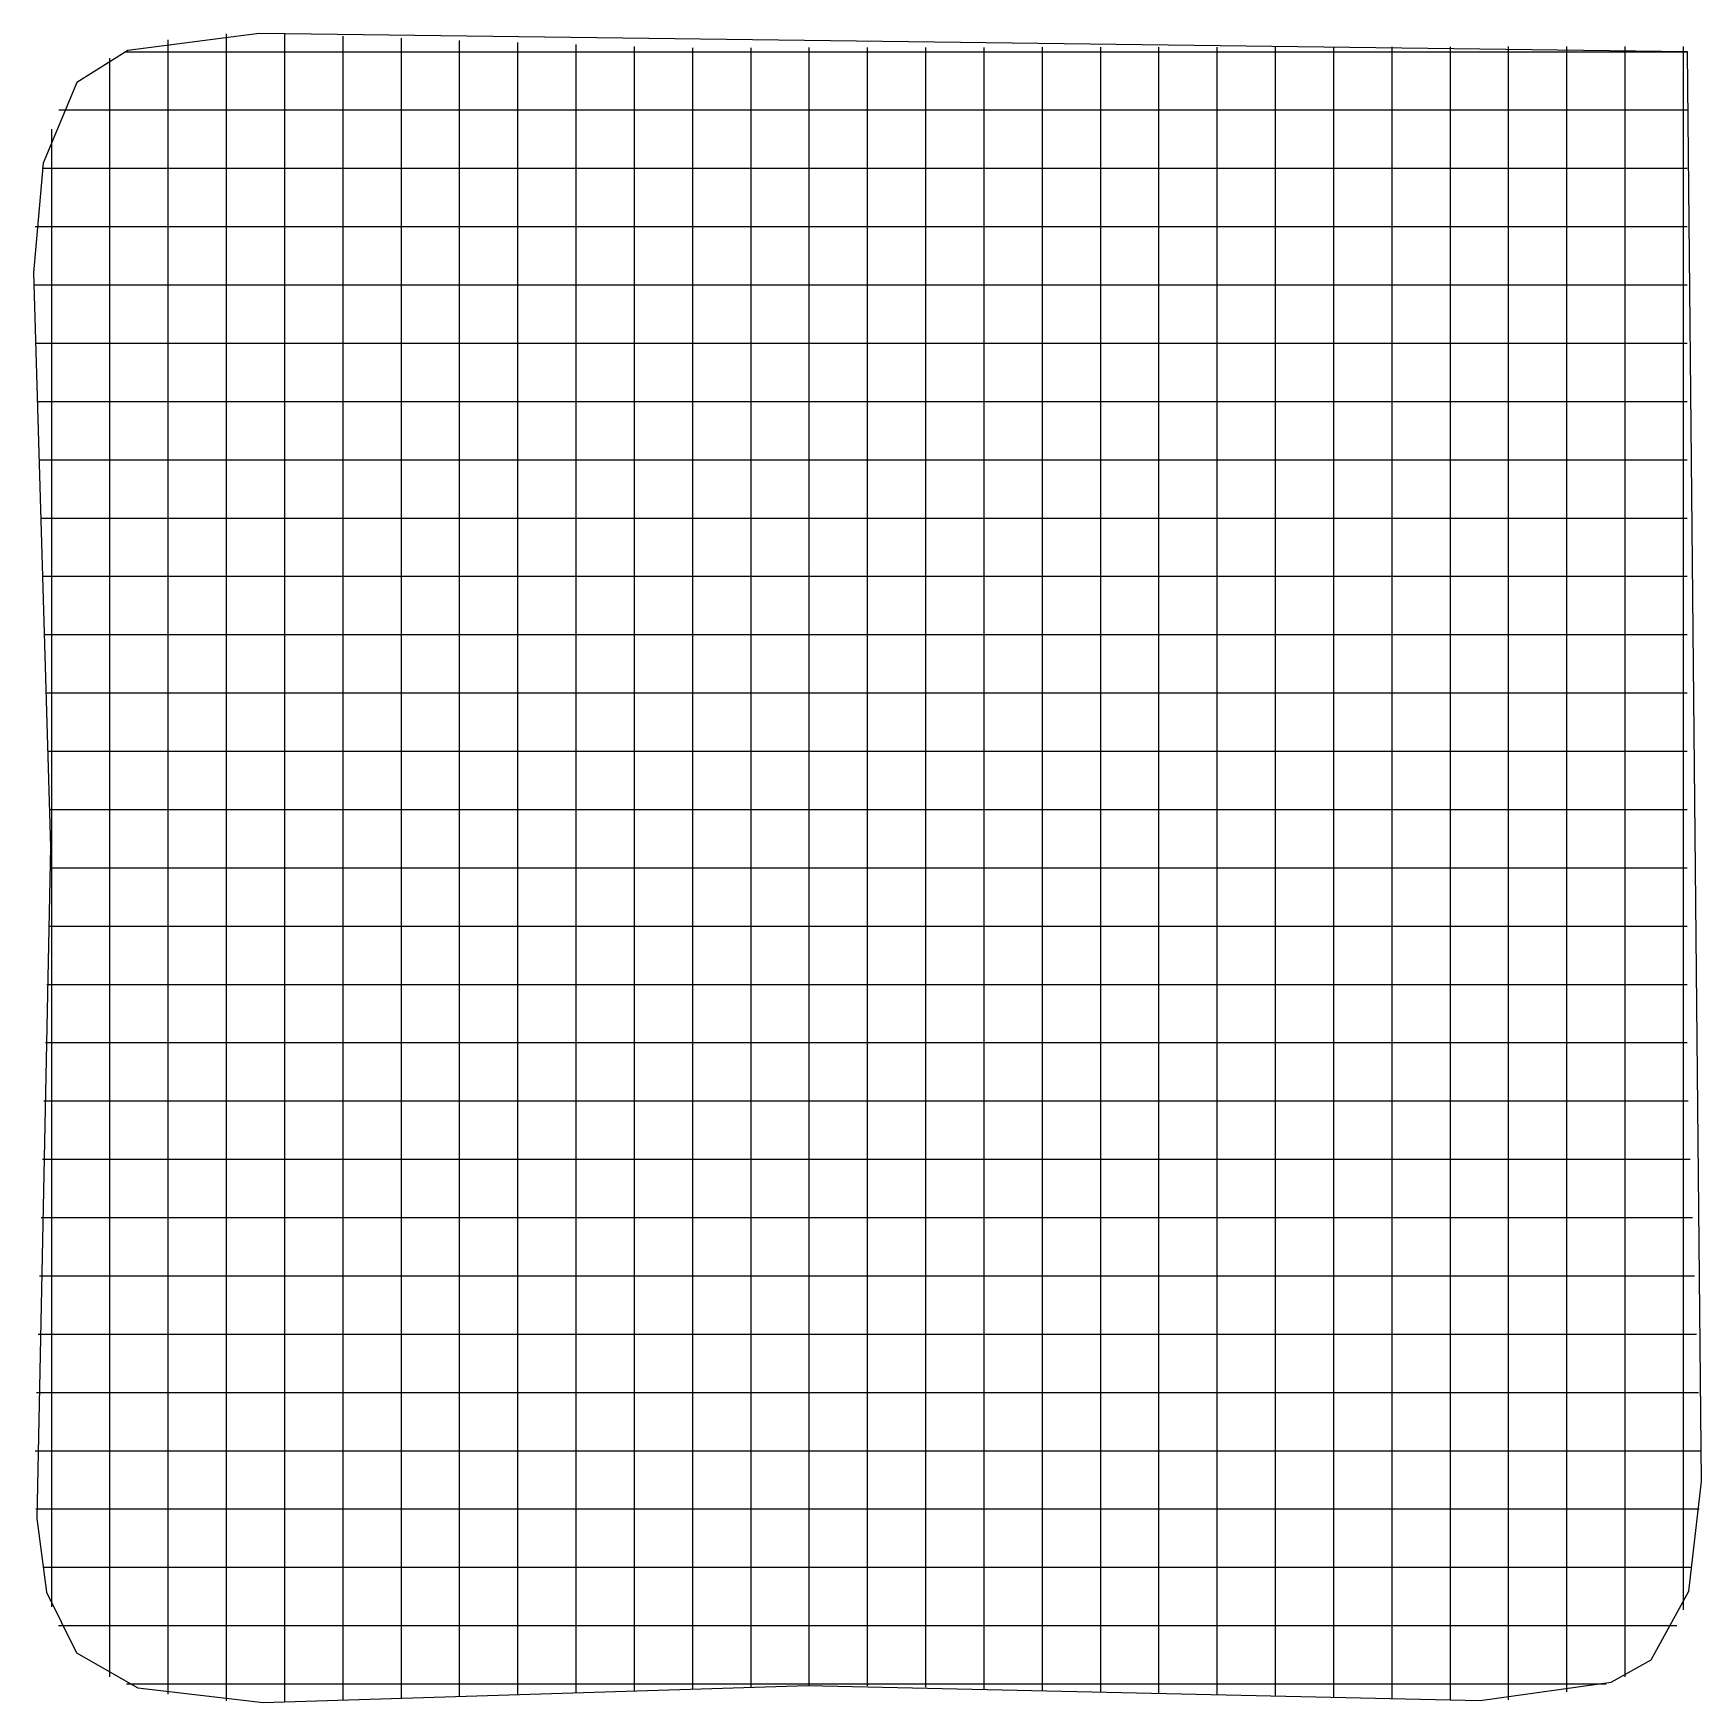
# Model space of a CAD drawing. Extents: x 0.4 to 14.7, y 0.4 to 14.7.
import ezdxf

# ---------------------------------------------------------------- set-up
doc = ezdxf.new("R2010")
doc.units = 0

msp = doc.modelspace()

# ---------------------------------------------------------------- linework, layer by layer
for p, q in [((2.373802, 14.749174), (1.245015, 14.602894)), ((2.373802, 14.749174), (1.245015, 14.602894)), ((14.62622, 14.592045), (2.373802, 14.749174)), ((14.62622, 14.592045), (2.373802, 14.749174)), ((1.592849, 14.556613), (1.592849, 14.695)), ((2.092849, 14.743), (2.092849, 14.744)), ((2.092849, 14.604613), (2.092849, 14.743)), ((2.092849, 13.852035), (2.092849, 14.604613)), ((2.592849, 14.603613), (2.592849, 14.742)), ((3.092849, 14.585613), (3.092849, 14.724)), ((3.592849, 14.568613), (3.592849, 14.707)), ((4.092849, 14.551152), (4.092849, 14.689539)), ((4.592849, 14.533613), (4.592849, 14.672)), ((5.092849, 14.516613), (5.092849, 14.655)), ((5.592849, 14.498613), (5.592849, 14.637)), ((6.092849, 14.486613), (6.092849, 14.625)), ((6.592849, 14.487613), (6.592849, 14.626)), ((7.092849, 14.488613), (7.092849, 14.627)), ((7.592849, 14.489613), (7.592849, 14.628)), ((8.092849, 14.489613), (8.092849, 14.628)), ((8.592849, 14.490613), (8.592849, 14.629)), ((9.092849, 14.491613), (9.092849, 14.63)), ((9.592849, 14.491613), (9.592849, 14.63)), ((10.092849, 14.492613), (10.092849, 14.631)), ((10.592849, 14.493613), (10.592849, 14.632)), ((11.092849, 14.494613), (11.092849, 14.633)), ((11.592849, 14.494613), (11.592849, 14.633)), ((12.092849, 14.495613), (12.092849, 14.634)), ((12.592849, 14.496613), (12.592849, 14.635)), ((13.092849, 14.497613), (13.092849, 14.635539)), ((13.592849, 14.497613), (13.592849, 14.636)), ((14.092849, 14.498613), (14.092849, 14.637)), ((14.592849, 14.499613), (14.592849, 14.638)), ((1.245015, 14.602894), (0.808782, 14.328431)), ((1.245015, 14.602894), (0.808782, 14.328431)), ((1.092849, 14.398152), (1.092849, 14.536539)), ((1.221, 14.592238), (1.359387, 14.592238)), ((1.221, 14.592238), (1.359387, 14.592238)), ((1.359387, 14.592238), (1.631435, 14.592238)), ((1.592849, 13.861139), (1.592849, 14.556613)), ((1.631435, 14.592238), (1.793048, 14.592238)), ((1.793048, 14.592238), (2.484984, 14.592238)), ((2.484984, 14.592238), (3.293048, 14.592238)), ((2.592849, 13.846726), (2.592849, 14.603613)), ((3.092849, 13.847042), (3.092849, 14.585613)), ((3.293048, 14.592238), (3.431435, 14.592238)), ((3.431435, 14.592238), (3.593048, 14.592238)), ((3.592849, 13.847819), (3.592849, 14.568613)), ((3.593048, 14.592238), (4.284984, 14.592238)), ((4.092849, 13.847597), (4.092849, 14.551152)), ((4.284984, 14.592238), (5.093048, 14.592238)), ((4.592849, 13.848374), (4.592849, 14.533613)), ((5.092849, 13.849152), (5.092849, 14.516613)), ((5.093048, 14.592238), (5.231435, 14.592238)), ((5.231435, 14.592238), (5.393048, 14.592238)), ((5.393048, 14.592238), (5.784223, 14.592238)), ((5.592849, 13.849468), (5.592849, 14.498613)), ((5.784223, 14.592238), (5.92261, 14.592238)), ((5.92261, 14.592238), (6.730674, 14.592238)), ((6.092849, 13.852552), (6.092849, 14.486613)), ((6.592849, 13.861094), (6.592849, 14.487613)), ((6.730674, 14.592238), (7.42261, 14.592238)), ((7.092849, 13.870174), (7.092849, 14.488613)), ((7.42261, 14.592238), (7.584223, 14.592238)), ((7.584223, 14.592238), (7.72261, 14.592238)), ((7.592849, 13.868481), (7.592849, 14.489613)), ((7.72261, 14.592238), (8.530674, 14.592238)), ((8.092849, 13.862016), (8.092849, 14.489613)), ((8.530674, 14.592238), (9.22261, 14.592238)), ((8.592849, 13.856013), (8.592849, 14.490613)), ((9.092849, 13.85001), (9.092849, 14.491613)), ((9.22261, 14.592238), (9.384223, 14.592238)), ((9.384223, 14.592238), (9.52261, 14.592238)), ((9.52261, 14.592238), (10.330674, 14.592238)), ((9.592849, 13.843545), (9.592849, 14.491613)), ((10.092849, 13.837542), (10.092849, 14.492613)), ((10.330674, 14.592238), (11.02261, 14.592238)), ((10.592849, 13.831539), (10.592849, 14.493613)), ((11.02261, 14.592238), (11.184223, 14.592238)), ((11.092849, 13.825535), (11.092849, 14.494613)), ((11.184223, 14.592238), (11.32261, 14.592238)), ((11.32261, 14.592238), (12.130674, 14.592238)), ((11.592849, 13.819071), (11.592849, 14.494613)), ((12.092849, 13.813068), (12.092849, 14.495613)), ((12.130674, 14.592238), (12.82261, 14.592238)), ((12.592849, 13.807065), (12.592849, 14.496613)), ((12.82261, 14.592238), (12.984223, 14.592238)), ((12.984223, 14.592238), (13.12261, 14.592238)), ((13.092849, 13.807526), (13.092849, 14.497613)), ((13.12261, 14.592238), (13.930674, 14.592238)), ((13.592849, 13.844158), (13.592849, 14.497613)), ((13.930674, 14.592238), (14.464387, 14.592238)), ((14.092849, 13.91519), (14.092849, 14.498613)), ((14.464387, 14.592238), (14.626, 14.592238)), ((14.592849, 14.223794), (14.592849, 14.499613)), ((14.74864, 2.328087), (14.62622, 14.592045)), ((14.74864, 2.328087), (14.62622, 14.592045)), ((0.808782, 14.328431), (0.518432, 13.635092)), ((0.808782, 14.328431), (0.518432, 13.635092)), ((1.092849, 13.8686), (1.092849, 14.398152)), ((14.592849, 14.062719), (14.592849, 14.223794)), ((0.654, 14.092238), (0.792387, 14.092238)), ((0.654, 14.092238), (0.792387, 14.092238)), ((0.792387, 14.092238), (1.369884, 14.092238)), ((1.369884, 14.092238), (2.061819, 14.092238)), ((2.061819, 14.092238), (2.223432, 14.092238)), ((2.223432, 14.092238), (2.361819, 14.092238)), ((2.361819, 14.092238), (3.169884, 14.092238)), ((3.169884, 14.092238), (3.861819, 14.092238)), ((3.861819, 14.092238), (4.023432, 14.092238)), ((4.023432, 14.092238), (4.161819, 14.092238)), ((4.161819, 14.092238), (4.969884, 14.092238)), ((4.969884, 14.092238), (5.661819, 14.092238)), ((5.661819, 14.092238), (5.823432, 14.092238)), ((5.823432, 14.092238), (5.961819, 14.092238)), ((5.961819, 14.092238), (6.769884, 14.092238)), ((6.769884, 14.092238), (7.461819, 14.092238)), ((7.461819, 14.092238), (7.623432, 14.092238)), ((7.623432, 14.092238), (7.761819, 14.092238)), ((7.761819, 14.092238), (8.569884, 14.092238)), ((8.569884, 14.092238), (9.261819, 14.092238)), ((9.261819, 14.092238), (9.423432, 14.092238)), ((9.423432, 14.092238), (9.561819, 14.092238)), ((9.561819, 14.092238), (10.369884, 14.092238)), ((10.369884, 14.092238), (11.061819, 14.092238)), ((11.061819, 14.092238), (11.223432, 14.092238)), ((11.223432, 14.092238), (11.361819, 14.092238)), ((11.361819, 14.092238), (12.169884, 14.092238)), ((12.169884, 14.092238), (12.861819, 14.092238)), ((12.861819, 14.092238), (13.023432, 14.092238)), ((13.023432, 14.092238), (13.161819, 14.092238)), ((13.161819, 14.092238), (13.969884, 14.092238)), ((13.969884, 14.092238), (14.464387, 14.092238)), ((14.464387, 14.092238), (14.626, 14.092238)), ((14.592849, 13.370784), (14.592849, 14.062719)), ((0.592849, 13.88861), (0.592849, 13.929)), ((0.592849, 13.750171), (0.592849, 13.88861)), ((14.092849, 13.223255), (14.092849, 13.91519)), ((0.592849, 12.942145), (0.592849, 13.750171)), ((1.092849, 13.176665), (1.092849, 13.8686)), ((1.592849, 13.169203), (1.592849, 13.861139)), ((2.092849, 13.1601), (2.092849, 13.852035)), ((2.592849, 13.154329), (2.592849, 13.846726)), ((3.092849, 13.155106), (3.092849, 13.847042)), ((3.592849, 13.155884), (3.592849, 13.847819)), ((4.092849, 13.155661), (4.092849, 13.847597)), ((4.592849, 13.156439), (4.592849, 13.848374)), ((5.092849, 13.157216), (5.092849, 13.849152)), ((5.592849, 13.157532), (5.592849, 13.849468)), ((6.092849, 13.160616), (6.092849, 13.852552)), ((6.592849, 13.169158), (6.592849, 13.861094)), ((7.092849, 13.178239), (7.092849, 13.870174)), ((7.592849, 13.176084), (7.592849, 13.868481)), ((8.092849, 13.170081), (8.092849, 13.862016)), ((8.592849, 13.164077), (8.592849, 13.856013)), ((9.092849, 13.158074), (9.092849, 13.85001)), ((9.592849, 13.15161), (9.592849, 13.843545)), ((10.092849, 13.145606), (10.092849, 13.837542)), ((10.592849, 13.139603), (10.592849, 13.831539)), ((11.092849, 13.133139), (11.092849, 13.825535)), ((11.592849, 13.127135), (11.592849, 13.819071)), ((12.092849, 13.121132), (12.092849, 13.813068)), ((12.592849, 13.115129), (12.592849, 13.807065)), ((13.092849, 13.115129), (13.092849, 13.807526)), ((13.592849, 13.152223), (13.592849, 13.844158)), ((0.518432, 13.635092), (0.435574, 12.694758)), ((0.518432, 13.635092), (0.435574, 12.694758)), ((0.511, 13.592238), (0.649387, 13.592238)), ((0.511, 13.592238), (0.649387, 13.592238)), ((0.649387, 13.592238), (1.303919, 13.592238)), ((1.303919, 13.592238), (1.995855, 13.592238)), ((1.995855, 13.592238), (2.157468, 13.592238)), ((2.157468, 13.592238), (2.295855, 13.592238)), ((2.295855, 13.592238), (3.103919, 13.592238)), ((3.103919, 13.592238), (3.795855, 13.592238)), ((3.795855, 13.592238), (3.957468, 13.592238)), ((3.957468, 13.592238), (4.095855, 13.592238)), ((4.095855, 13.592238), (4.903919, 13.592238)), ((4.903919, 13.592238), (5.595855, 13.592238)), ((5.595855, 13.592238), (5.757468, 13.592238)), ((5.757468, 13.592238), (5.895855, 13.592238)), ((5.895855, 13.592238), (6.703919, 13.592238)), ((6.703919, 13.592238), (7.395855, 13.592238)), ((7.395855, 13.592238), (7.557468, 13.592238)), ((7.557468, 13.592238), (7.695855, 13.592238)), ((7.695855, 13.592238), (8.503919, 13.592238)), ((8.503919, 13.592238), (9.195855, 13.592238)), ((9.195855, 13.592238), (9.357468, 13.592238)), ((9.357468, 13.592238), (9.495855, 13.592238)), ((9.495855, 13.592238), (10.303919, 13.592238)), ((10.303919, 13.592238), (10.995855, 13.592238)), ((10.995855, 13.592238), (11.157468, 13.592238)), ((11.157468, 13.592238), (11.295855, 13.592238)), ((11.295855, 13.592238), (12.103919, 13.592238)), ((12.103919, 13.592238), (12.795855, 13.592238)), ((12.795855, 13.592238), (12.957468, 13.592238)), ((12.957468, 13.592238), (13.095855, 13.592238)), ((13.095855, 13.592238), (13.903919, 13.592238)), ((13.903919, 13.592238), (14.464387, 13.592238)), ((14.464387, 13.592238), (14.626, 13.592238)), ((14.592849, 12.562181), (14.592849, 13.370784)), ((1.092849, 13.015052), (1.092849, 13.176665)), ((7.092849, 13.016626), (7.092849, 13.178239)), ((7.592849, 13.014471), (7.592849, 13.176084)), ((14.092849, 13.061642), (14.092849, 13.223255)), ((0.451, 13.092238), (0.589387, 13.092238)), ((0.451, 13.092238), (0.589387, 13.092238)), ((0.589387, 13.092238), (1.276242, 13.092238)), ((1.276242, 13.092238), (1.968177, 13.092238)), ((1.592849, 13.00759), (1.592849, 13.169203)), ((1.968177, 13.092238), (2.12979, 13.092238)), ((2.092849, 12.999026), (2.092849, 13.1601)), ((2.12979, 13.092238), (2.268177, 13.092238)), ((2.268177, 13.092238), (3.076242, 13.092238)), ((2.592849, 12.992716), (2.592849, 13.154329)), ((3.076242, 13.092238), (3.768177, 13.092238)), ((3.092849, 12.993494), (3.092849, 13.155106)), ((3.592849, 12.994271), (3.592849, 13.155884)), ((3.768177, 13.092238), (3.92979, 13.092238)), ((3.92979, 13.092238), (4.068177, 13.092238)), ((4.068177, 13.092238), (4.876242, 13.092238)), ((4.092849, 12.994587), (4.092849, 13.155661)), ((4.592849, 12.994826), (4.592849, 13.156439)), ((4.876242, 13.092238), (5.568177, 13.092238)), ((5.092849, 12.995603), (5.092849, 13.157216)), ((5.568177, 13.092238), (5.72979, 13.092238)), ((5.592849, 12.995919), (5.592849, 13.157532)), ((5.72979, 13.092238), (5.868177, 13.092238)), ((5.868177, 13.092238), (6.676242, 13.092238)), ((6.092849, 12.999003), (6.092849, 13.160616)), ((6.592849, 13.008084), (6.592849, 13.169158)), ((6.676242, 13.092238), (7.368177, 13.092238)), ((7.368177, 13.092238), (7.52979, 13.092238)), ((7.52979, 13.092238), (7.668177, 13.092238)), ((7.668177, 13.092238), (8.476242, 13.092238)), ((8.092849, 13.008468), (8.092849, 13.170081)), ((8.476242, 13.092238), (9.168177, 13.092238)), ((8.592849, 13.002465), (8.592849, 13.164077)), ((9.092849, 12.996461), (9.092849, 13.158074)), ((9.168177, 13.092238), (9.32979, 13.092238)), ((9.32979, 13.092238), (9.468177, 13.092238)), ((9.468177, 13.092238), (10.276242, 13.092238)), ((9.592849, 12.989997), (9.592849, 13.15161)), ((10.092849, 12.983994), (10.092849, 13.145606)), ((10.276242, 13.092238), (10.968177, 13.092238)), ((10.592849, 12.97799), (10.592849, 13.139603)), ((10.968177, 13.092238), (11.12979, 13.092238)), ((11.092849, 12.971526), (11.092849, 13.133139)), ((11.12979, 13.092238), (11.268177, 13.092238)), ((11.268177, 13.092238), (12.076242, 13.092238)), ((11.592849, 12.965523), (11.592849, 13.127135)), ((12.076242, 13.092238), (12.768177, 13.092238)), ((12.092849, 12.959519), (12.092849, 13.121132)), ((12.592849, 12.953516), (12.592849, 13.115129)), ((12.768177, 13.092238), (12.92979, 13.092238)), ((12.92979, 13.092238), (13.068177, 13.092238)), ((13.068177, 13.092238), (13.876242, 13.092238)), ((13.092849, 12.953516), (13.092849, 13.115129)), ((13.592849, 12.99061), (13.592849, 13.152223)), ((13.876242, 13.092238), (14.464387, 13.092238)), ((14.092849, 12.923255), (14.092849, 13.061642)), ((14.464387, 13.092238), (14.626, 13.092238)), ((0.592849, 12.25021), (0.592849, 12.942145)), ((1.092849, 12.876665), (1.092849, 13.015052)), ((1.592849, 12.869203), (1.592849, 13.00759)), ((2.092849, 12.860639), (2.092849, 12.999026)), ((2.592849, 12.85479), (2.592849, 12.992716)), ((3.092849, 12.855106), (3.092849, 12.993494)), ((3.592849, 12.855884), (3.592849, 12.994271)), ((4.092849, 12.8562), (4.092849, 12.994587)), ((4.592849, 12.856439), (4.592849, 12.994826)), ((5.092849, 12.857216), (5.092849, 12.995603)), ((5.592849, 12.857532), (5.592849, 12.995919)), ((6.092849, 12.860616), (6.092849, 12.999003)), ((6.592849, 12.869697), (6.592849, 13.008084)), ((7.092849, 12.878239), (7.092849, 13.016626)), ((7.592849, 12.876545), (7.592849, 13.014471)), ((8.092849, 12.870081), (8.092849, 13.008468)), ((8.592849, 12.864077), (8.592849, 13.002465)), ((9.092849, 12.858074), (9.092849, 12.996461)), ((9.592849, 12.85161), (9.592849, 12.989997)), ((10.092849, 12.845606), (10.092849, 12.983994)), ((10.592849, 12.839603), (10.592849, 12.97799)), ((11.092849, 12.8336), (11.092849, 12.971526)), ((11.592849, 12.827135), (11.592849, 12.965523)), ((12.092849, 12.821132), (12.092849, 12.959519)), ((12.592849, 12.815129), (12.592849, 12.953516)), ((13.092849, 12.81559), (13.092849, 12.953516)), ((13.592849, 12.852223), (13.592849, 12.99061)), ((14.092849, 12.11519), (14.092849, 12.923255)), ((1.092849, 12.0686), (1.092849, 12.876665)), ((1.592849, 12.061139), (1.592849, 12.869203)), ((2.092849, 12.052035), (2.092849, 12.860639)), ((2.592849, 12.046726), (2.592849, 12.85479)), ((3.092849, 12.047042), (3.092849, 12.855106)), ((3.592849, 12.047819), (3.592849, 12.855884)), ((4.092849, 12.047597), (4.092849, 12.8562)), ((4.592849, 12.048374), (4.592849, 12.856439)), ((5.092849, 12.049152), (5.092849, 12.857216)), ((5.592849, 12.049468), (5.592849, 12.857532)), ((6.092849, 12.052552), (6.092849, 12.860616)), ((6.592849, 12.061094), (6.592849, 12.869697)), ((7.092849, 12.070174), (7.092849, 12.878239)), ((7.592849, 12.068481), (7.592849, 12.876545)), ((8.092849, 12.062016), (8.092849, 12.870081)), ((8.592849, 12.056013), (8.592849, 12.864077)), ((9.092849, 12.05001), (9.092849, 12.858074)), ((9.592849, 12.043545), (9.592849, 12.85161)), ((10.092849, 12.037542), (10.092849, 12.845606)), ((10.592849, 12.031539), (10.592849, 12.839603)), ((11.092849, 12.025535), (11.092849, 12.8336)), ((11.592849, 12.019071), (11.592849, 12.827135)), ((12.092849, 12.013068), (12.092849, 12.821132)), ((12.592849, 12.007065), (12.592849, 12.815129)), ((13.092849, 12.007526), (13.092849, 12.81559)), ((13.592849, 12.044158), (13.592849, 12.852223)), ((0.435574, 12.694758), (0.581065, 7.771276)), ((0.435574, 12.694758), (0.581065, 7.771276)), ((0.438, 12.592238), (0.576387, 12.592238)), ((0.438, 12.592238), (0.576387, 12.592238)), ((0.576387, 12.592238), (1.270245, 12.592238)), ((1.270245, 12.592238), (1.962181, 12.592238)), ((1.962181, 12.592238), (2.123794, 12.592238)), ((2.123794, 12.592238), (2.262181, 12.592238)), ((2.262181, 12.592238), (3.070245, 12.592238)), ((3.070245, 12.592238), (3.762181, 12.592238)), ((3.762181, 12.592238), (3.923794, 12.592238)), ((3.923794, 12.592238), (4.062181, 12.592238)), ((4.062181, 12.592238), (4.870245, 12.592238)), ((4.870245, 12.592238), (5.562181, 12.592238)), ((5.562181, 12.592238), (5.723794, 12.592238)), ((5.723794, 12.592238), (5.862181, 12.592238)), ((5.862181, 12.592238), (6.670245, 12.592238)), ((6.670245, 12.592238), (7.362181, 12.592238)), ((7.362181, 12.592238), (7.523794, 12.592238)), ((7.523794, 12.592238), (7.662181, 12.592238)), ((7.662181, 12.592238), (8.470245, 12.592238)), ((8.470245, 12.592238), (9.162181, 12.592238)), ((9.162181, 12.592238), (9.323794, 12.592238)), ((9.323794, 12.592238), (9.462181, 12.592238)), ((9.462181, 12.592238), (10.270245, 12.592238)), ((10.270245, 12.592238), (10.962181, 12.592238)), ((10.962181, 12.592238), (11.123794, 12.592238)), ((11.123794, 12.592238), (11.262181, 12.592238)), ((11.262181, 12.592238), (12.070245, 12.592238)), ((12.070245, 12.592238), (12.762181, 12.592238)), ((12.762181, 12.592238), (12.923794, 12.592238)), ((12.923794, 12.592238), (13.062181, 12.592238)), ((13.062181, 12.592238), (13.870245, 12.592238)), ((13.870245, 12.592238), (14.464387, 12.592238)), ((14.464387, 12.592238), (14.626, 12.592238)), ((14.592849, 12.423794), (14.592849, 12.562181)), ((14.592849, 12.262719), (14.592849, 12.423794)), ((0.592849, 12.088597), (0.592849, 12.25021)), ((14.592849, 11.570784), (14.592849, 12.262719)), ((0.453, 12.092238), (0.591387, 12.092238)), ((0.453, 12.092238), (0.591387, 12.092238)), ((0.591387, 12.092238), (1.277165, 12.092238)), ((0.592849, 11.95021), (0.592849, 12.088597)), ((1.092849, 11.376665), (1.092849, 12.0686)), ((1.277165, 12.092238), (1.9691, 12.092238)), ((1.592849, 11.369203), (1.592849, 12.061139)), ((1.9691, 12.092238), (2.130713, 12.092238)), ((2.092849, 11.3601), (2.092849, 12.052035)), ((2.130713, 12.092238), (2.2691, 12.092238)), ((2.2691, 12.092238), (3.077165, 12.092238)), ((2.592849, 11.354329), (2.592849, 12.046726)), ((3.077165, 12.092238), (3.7691, 12.092238)), ((3.092849, 11.355106), (3.092849, 12.047042)), ((3.592849, 11.355884), (3.592849, 12.047819)), ((3.7691, 12.092238), (3.930713, 12.092238)), ((3.930713, 12.092238), (4.0691, 12.092238)), ((4.0691, 12.092238), (4.877165, 12.092238)), ((4.092849, 11.355661), (4.092849, 12.047597)), ((4.592849, 11.356439), (4.592849, 12.048374)), ((4.877165, 12.092238), (5.5691, 12.092238)), ((5.092849, 11.357216), (5.092849, 12.049152)), ((5.5691, 12.092238), (5.730713, 12.092238)), ((5.592849, 11.357532), (5.592849, 12.049468)), ((5.730713, 12.092238), (5.8691, 12.092238)), ((5.8691, 12.092238), (6.677165, 12.092238)), ((6.092849, 11.360616), (6.092849, 12.052552)), ((6.592849, 11.369158), (6.592849, 12.061094)), ((6.677165, 12.092238), (7.3691, 12.092238)), ((7.092849, 11.378239), (7.092849, 12.070174)), ((7.3691, 12.092238), (7.530713, 12.092238)), ((7.530713, 12.092238), (7.6691, 12.092238)), ((7.592849, 11.376084), (7.592849, 12.068481)), ((7.6691, 12.092238), (8.477165, 12.092238)), ((8.092849, 11.370081), (8.092849, 12.062016)), ((8.477165, 12.092238), (9.1691, 12.092238)), ((8.592849, 11.364077), (8.592849, 12.056013)), ((9.092849, 11.358074), (9.092849, 12.05001)), ((9.1691, 12.092238), (9.330713, 12.092238)), ((9.330713, 12.092238), (9.4691, 12.092238)), ((9.4691, 12.092238), (10.277165, 12.092238)), ((9.592849, 11.35161), (9.592849, 12.043545)), ((10.092849, 11.345606), (10.092849, 12.037542)), ((10.277165, 12.092238), (10.9691, 12.092238)), ((10.592849, 11.339603), (10.592849, 12.031539)), ((10.9691, 12.092238), (11.130713, 12.092238)), ((11.130713, 12.092238), (11.2691, 12.092238)), ((11.2691, 12.092238), (12.077165, 12.092238)), ((12.077165, 12.092238), (12.7691, 12.092238)), ((12.7691, 12.092238), (12.930713, 12.092238)), ((12.930713, 12.092238), (13.0691, 12.092238)), ((13.0691, 12.092238), (13.877165, 12.092238)), ((13.592849, 11.352223), (13.592849, 12.044158)), ((13.877165, 12.092238), (14.464387, 12.092238)), ((14.092849, 11.423255), (14.092849, 12.11519)), ((14.464387, 12.092238), (14.626, 12.092238)), ((0.592849, 11.142145), (0.592849, 11.95021)), ((11.092849, 11.333139), (11.092849, 12.025535)), ((11.592849, 11.327135), (11.592849, 12.019071)), ((12.092849, 11.321132), (12.092849, 12.013068)), ((12.592849, 11.315129), (12.592849, 12.007065)), ((13.092849, 11.315129), (13.092849, 12.007526)), ((0.468, 11.592238), (0.606387, 11.592238)), ((0.468, 11.592238), (0.606387, 11.592238)), ((0.606387, 11.592238), (1.284084, 11.592238)), ((1.284084, 11.592238), (1.976019, 11.592238)), ((1.976019, 11.592238), (2.137632, 11.592238)), ((2.137632, 11.592238), (2.276019, 11.592238)), ((2.276019, 11.592238), (3.084084, 11.592238)), ((3.084084, 11.592238), (3.776019, 11.592238)), ((3.776019, 11.592238), (3.937632, 11.592238)), ((3.937632, 11.592238), (4.076019, 11.592238)), ((4.076019, 11.592238), (4.884084, 11.592238)), ((4.884084, 11.592238), (5.576019, 11.592238)), ((5.576019, 11.592238), (5.737632, 11.592238)), ((5.737632, 11.592238), (5.876019, 11.592238)), ((5.876019, 11.592238), (6.684084, 11.592238)), ((6.684084, 11.592238), (7.376019, 11.592238)), ((7.376019, 11.592238), (7.537632, 11.592238)), ((7.537632, 11.592238), (7.676019, 11.592238)), ((7.676019, 11.592238), (8.484084, 11.592238)), ((8.484084, 11.592238), (9.176019, 11.592238)), ((9.176019, 11.592238), (9.337632, 11.592238)), ((9.337632, 11.592238), (9.476019, 11.592238)), ((9.476019, 11.592238), (10.284084, 11.592238)), ((10.284084, 11.592238), (10.976019, 11.592238)), ((10.976019, 11.592238), (11.137632, 11.592238)), ((11.137632, 11.592238), (11.276019, 11.592238)), ((11.276019, 11.592238), (12.084084, 11.592238)), ((12.084084, 11.592238), (12.776019, 11.592238)), ((12.776019, 11.592238), (12.937632, 11.592238)), ((12.937632, 11.592238), (13.076019, 11.592238)), ((13.076019, 11.592238), (13.884084, 11.592238)), ((13.884084, 11.592238), (14.464387, 11.592238)), ((14.464387, 11.592238), (14.626, 11.592238)), ((14.592849, 10.762181), (14.592849, 11.570784)), ((1.092849, 11.215052), (1.092849, 11.376665)), ((1.592849, 11.20759), (1.592849, 11.369203)), ((2.092849, 11.199026), (2.092849, 11.3601)), ((2.592849, 11.192716), (2.592849, 11.354329)), ((3.092849, 11.193494), (3.092849, 11.355106)), ((3.592849, 11.194271), (3.592849, 11.355884)), ((4.092849, 11.194587), (4.092849, 11.355661)), ((4.592849, 11.194826), (4.592849, 11.356439)), ((5.092849, 11.195603), (5.092849, 11.357216)), ((5.592849, 11.195919), (5.592849, 11.357532)), ((6.092849, 11.199003), (6.092849, 11.360616)), ((6.592849, 11.208084), (6.592849, 11.369158)), ((7.092849, 11.216626), (7.092849, 11.378239)), ((7.592849, 11.214471), (7.592849, 11.376084)), ((8.092849, 11.208468), (8.092849, 11.370081)), ((8.592849, 11.202465), (8.592849, 11.364077)), ((9.092849, 11.196461), (9.092849, 11.358074)), ((9.592849, 11.189997), (9.592849, 11.35161)), ((10.092849, 11.183994), (10.092849, 11.345606)), ((10.592849, 11.17799), (10.592849, 11.339603)), ((11.092849, 11.171526), (11.092849, 11.333139)), ((11.592849, 11.165523), (11.592849, 11.327135)), ((12.092849, 11.159519), (12.092849, 11.321132)), ((12.592849, 11.153516), (12.592849, 11.315129)), ((13.092849, 11.153516), (13.092849, 11.315129)), ((13.592849, 11.19061), (13.592849, 11.352223)), ((14.092849, 11.261642), (14.092849, 11.423255)), ((1.092849, 11.076665), (1.092849, 11.215052)), ((1.592849, 11.069203), (1.592849, 11.20759)), ((2.092849, 11.060639), (2.092849, 11.199026)), ((2.592849, 11.05479), (2.592849, 11.192716)), ((3.092849, 11.055106), (3.092849, 11.193494)), ((3.592849, 11.055884), (3.592849, 11.194271)), ((4.092849, 11.0562), (4.092849, 11.194587)), ((4.592849, 11.056439), (4.592849, 11.194826)), ((5.092849, 11.057216), (5.092849, 11.195603)), ((5.592849, 11.057532), (5.592849, 11.195919)), ((6.092849, 11.060616), (6.092849, 11.199003)), ((6.592849, 11.069697), (6.592849, 11.208084)), ((7.092849, 11.078239), (7.092849, 11.216626)), ((7.592849, 11.076545), (7.592849, 11.214471)), ((8.092849, 11.070081), (8.092849, 11.208468)), ((8.592849, 11.064077), (8.592849, 11.202465)), ((9.092849, 11.058074), (9.092849, 11.196461)), ((9.592849, 11.05161), (9.592849, 11.189997)), ((10.092849, 11.045606), (10.092849, 11.183994)), ((10.592849, 11.039603), (10.592849, 11.17799)), ((11.092849, 11.0336), (11.092849, 11.171526)), ((13.592849, 11.052223), (13.592849, 11.19061)), ((14.092849, 11.123255), (14.092849, 11.261642)), ((0.484, 11.092238), (0.622387, 11.092238)), ((0.484, 11.092238), (0.622387, 11.092238)), ((0.592849, 10.45021), (0.592849, 11.142145)), ((0.622387, 11.092238), (1.291465, 11.092238)), ((1.092849, 10.2686), (1.092849, 11.076665)), ((1.291465, 11.092238), (1.9834, 11.092238)), ((1.592849, 10.261139), (1.592849, 11.069203)), ((1.9834, 11.092238), (2.145013, 11.092238)), ((2.092849, 10.252035), (2.092849, 11.060639)), ((2.145013, 11.092238), (2.2834, 11.092238)), ((2.2834, 11.092238), (3.091465, 11.092238)), ((2.592849, 10.246726), (2.592849, 11.05479)), ((3.091465, 11.092238), (3.7834, 11.092238)), ((3.092849, 10.247042), (3.092849, 11.055106)), ((3.592849, 10.247819), (3.592849, 11.055884)), ((3.7834, 11.092238), (3.945013, 11.092238)), ((3.945013, 11.092238), (4.0834, 11.092238)), ((4.0834, 11.092238), (4.891465, 11.092238)), ((4.092849, 10.247597), (4.092849, 11.0562)), ((4.592849, 10.248374), (4.592849, 11.056439)), ((4.891465, 11.092238), (5.5834, 11.092238)), ((5.092849, 10.249152), (5.092849, 11.057216)), ((5.5834, 11.092238), (5.745013, 11.092238)), ((5.592849, 10.249468), (5.592849, 11.057532)), ((5.745013, 11.092238), (5.8834, 11.092238)), ((5.8834, 11.092238), (6.691465, 11.092238)), ((6.092849, 10.252552), (6.092849, 11.060616)), ((6.592849, 10.261094), (6.592849, 11.069697)), ((6.691465, 11.092238), (7.3834, 11.092238)), ((7.092849, 10.270174), (7.092849, 11.078239)), ((7.3834, 11.092238), (7.545013, 11.092238)), ((7.545013, 11.092238), (7.6834, 11.092238)), ((7.592849, 10.268481), (7.592849, 11.076545)), ((7.6834, 11.092238), (8.491465, 11.092238)), ((8.092849, 10.262016), (8.092849, 11.070081)), ((8.491465, 11.092238), (9.1834, 11.092238)), ((8.592849, 10.256013), (8.592849, 11.064077)), ((9.092849, 10.25001), (9.092849, 11.058074)), ((9.1834, 11.092238), (9.345013, 11.092238)), ((9.345013, 11.092238), (9.4834, 11.092238)), ((9.4834, 11.092238), (10.291465, 11.092238)), ((9.592849, 10.243545), (9.592849, 11.05161)), ((10.092849, 10.237542), (10.092849, 11.045606)), ((10.291465, 11.092238), (10.9834, 11.092238)), ((10.592849, 10.231539), (10.592849, 11.039603)), ((10.9834, 11.092238), (11.145013, 11.092238)), ((11.092849, 10.225535), (11.092849, 11.0336)), ((11.145013, 11.092238), (11.2834, 11.092238)), ((11.2834, 11.092238), (12.091465, 11.092238)), ((11.592849, 11.027135), (11.592849, 11.165523)), ((11.592849, 10.219071), (11.592849, 11.027135)), ((12.091465, 11.092238), (12.7834, 11.092238)), ((12.092849, 11.021132), (12.092849, 11.159519)), ((12.592849, 11.015129), (12.592849, 11.153516)), ((12.7834, 11.092238), (12.945013, 11.092238)), ((12.945013, 11.092238), (13.0834, 11.092238)), ((13.0834, 11.092238), (13.891465, 11.092238)), ((13.092849, 11.01559), (13.092849, 11.153516)), ((13.592849, 10.244158), (13.592849, 11.052223)), ((13.891465, 11.092238), (14.464387, 11.092238)), ((14.092849, 10.31519), (14.092849, 11.123255)), ((14.464387, 11.092238), (14.626, 11.092238)), ((12.092849, 10.213068), (12.092849, 11.021132)), ((12.592849, 10.207065), (12.592849, 11.015129)), ((13.092849, 10.207526), (13.092849, 11.01559)), ((14.592849, 10.623794), (14.592849, 10.762181)), ((14.592849, 10.462719), (14.592849, 10.623794)), ((0.499, 10.592238), (0.637387, 10.592238)), ((0.499, 10.592238), (0.637387, 10.592238)), ((0.637387, 10.592238), (1.298384, 10.592238)), ((1.298384, 10.592238), (1.990319, 10.592238)), ((1.990319, 10.592238), (2.151932, 10.592238)), ((2.151932, 10.592238), (2.290319, 10.592238)), ((2.290319, 10.592238), (3.098384, 10.592238)), ((3.098384, 10.592238), (3.790319, 10.592238)), ((3.790319, 10.592238), (3.951932, 10.592238)), ((3.951932, 10.592238), (4.090319, 10.592238)), ((4.090319, 10.592238), (4.898384, 10.592238)), ((4.898384, 10.592238), (5.590319, 10.592238)), ((5.590319, 10.592238), (5.751932, 10.592238)), ((5.751932, 10.592238), (5.890319, 10.592238)), ((5.890319, 10.592238), (6.698384, 10.592238)), ((6.698384, 10.592238), (7.390319, 10.592238)), ((7.390319, 10.592238), (7.551932, 10.592238)), ((7.551932, 10.592238), (7.690319, 10.592238)), ((7.690319, 10.592238), (8.498384, 10.592238)), ((8.498384, 10.592238), (9.190319, 10.592238)), ((9.190319, 10.592238), (9.351932, 10.592238)), ((9.351932, 10.592238), (9.490319, 10.592238)), ((9.490319, 10.592238), (10.298384, 10.592238)), ((10.298384, 10.592238), (10.990319, 10.592238)), ((10.990319, 10.592238), (11.151932, 10.592238)), ((11.151932, 10.592238), (11.290319, 10.592238)), ((11.290319, 10.592238), (12.098384, 10.592238)), ((12.098384, 10.592238), (12.790319, 10.592238)), ((12.790319, 10.592238), (12.951932, 10.592238)), ((12.951932, 10.592238), (13.090319, 10.592238)), ((13.090319, 10.592238), (13.898384, 10.592238)), ((13.898384, 10.592238), (14.464387, 10.592238)), ((14.464387, 10.592238), (14.626, 10.592238)), ((14.592849, 9.770784), (14.592849, 10.462719)), ((0.592849, 10.288597), (0.592849, 10.45021)), ((14.092849, 9.623255), (14.092849, 10.31519)), ((0.592849, 10.15021), (0.592849, 10.288597)), ((1.092849, 9.576665), (1.092849, 10.2686)), ((1.592849, 9.569203), (1.592849, 10.261139)), ((2.092849, 9.5601), (2.092849, 10.252035)), ((2.592849, 9.554329), (2.592849, 10.246726)), ((3.092849, 9.555106), (3.092849, 10.247042)), ((3.592849, 9.555884), (3.592849, 10.247819)), ((4.092849, 9.555661), (4.092849, 10.247597)), ((4.592849, 9.556439), (4.592849, 10.248374)), ((5.092849, 9.557216), (5.092849, 10.249152)), ((5.592849, 9.557532), (5.592849, 10.249468)), ((6.092849, 9.560616), (6.092849, 10.252552)), ((6.592849, 9.569158), (6.592849, 10.261094)), ((7.092849, 9.578239), (7.092849, 10.270174)), ((7.592849, 9.576084), (7.592849, 10.268481)), ((8.092849, 9.570081), (8.092849, 10.262016)), ((8.592849, 9.564077), (8.592849, 10.256013)), ((9.092849, 9.558074), (9.092849, 10.25001)), ((9.592849, 9.55161), (9.592849, 10.243545)), ((10.092849, 9.545606), (10.092849, 10.237542)), ((10.592849, 9.539603), (10.592849, 10.231539)), ((11.092849, 9.533139), (11.092849, 10.225535)), ((11.592849, 9.527135), (11.592849, 10.219071)), ((12.092849, 9.521132), (12.092849, 10.213068)), ((12.592849, 9.515129), (12.592849, 10.207065)), ((13.092849, 9.515129), (13.092849, 10.207526)), ((13.592849, 9.552223), (13.592849, 10.244158)), ((0.514, 10.092238), (0.652387, 10.092238)), ((0.514, 10.092238), (0.652387, 10.092238)), ((0.592849, 9.342145), (0.592849, 10.15021)), ((0.652387, 10.092238), (1.305303, 10.092238)), ((1.305303, 10.092238), (1.997239, 10.092238)), ((1.997239, 10.092238), (2.158852, 10.092238)), ((2.158852, 10.092238), (2.297239, 10.092238)), ((2.297239, 10.092238), (3.105303, 10.092238)), ((3.105303, 10.092238), (3.797239, 10.092238)), ((3.797239, 10.092238), (3.958852, 10.092238)), ((3.958852, 10.092238), (4.097239, 10.092238)), ((4.097239, 10.092238), (4.905303, 10.092238)), ((4.905303, 10.092238), (5.597239, 10.092238)), ((5.597239, 10.092238), (5.758852, 10.092238)), ((5.758852, 10.092238), (5.897239, 10.092238)), ((5.897239, 10.092238), (6.705303, 10.092238)), ((6.705303, 10.092238), (7.397239, 10.092238)), ((7.397239, 10.092238), (7.558852, 10.092238)), ((7.558852, 10.092238), (7.697239, 10.092238)), ((7.697239, 10.092238), (8.505303, 10.092238)), ((8.505303, 10.092238), (9.197239, 10.092238)), ((9.197239, 10.092238), (9.358852, 10.092238)), ((9.358852, 10.092238), (9.497239, 10.092238)), ((9.497239, 10.092238), (10.305303, 10.092238)), ((10.305303, 10.092238), (10.997239, 10.092238)), ((10.997239, 10.092238), (11.158852, 10.092238)), ((11.158852, 10.092238), (11.297239, 10.092238)), ((11.297239, 10.092238), (12.105303, 10.092238)), ((12.105303, 10.092238), (12.797239, 10.092238)), ((12.797239, 10.092238), (12.958852, 10.092238)), ((12.958852, 10.092238), (13.097239, 10.092238)), ((13.097239, 10.092238), (13.905303, 10.092238)), ((13.905303, 10.092238), (14.464387, 10.092238)), ((14.464387, 10.092238), (14.626, 10.092238)), ((14.592849, 8.962181), (14.592849, 9.770784)), ((14.092849, 9.461642), (14.092849, 9.623255)), ((0.529, 9.592238), (0.667387, 9.592238)), ((0.529, 9.592238), (0.667387, 9.592238)), ((0.667387, 9.592238), (1.312223, 9.592238)), ((1.092849, 9.415052), (1.092849, 9.576665)), ((1.312223, 9.592238), (2.004619, 9.592238)), ((1.592849, 9.40759), (1.592849, 9.569203)), ((2.004619, 9.592238), (2.166232, 9.592238)), ((2.092849, 9.399026), (2.092849, 9.5601)), ((2.166232, 9.592238), (2.304158, 9.592238)), ((2.304158, 9.592238), (3.112223, 9.592238)), ((2.592849, 9.392716), (2.592849, 9.554329)), ((3.092849, 9.393494), (3.092849, 9.555106)), ((3.112223, 9.592238), (3.804619, 9.592238)), ((3.592849, 9.394271), (3.592849, 9.555884)), ((3.804619, 9.592238), (3.966232, 9.592238)), ((3.966232, 9.592238), (4.104158, 9.592238)), ((4.092849, 9.394587), (4.092849, 9.555661)), ((4.104158, 9.592238), (4.912223, 9.592238)), ((4.592849, 9.394826), (4.592849, 9.556439)), ((4.912223, 9.592238), (5.604619, 9.592238)), ((5.092849, 9.395603), (5.092849, 9.557216)), ((5.592849, 9.395919), (5.592849, 9.557532)), ((5.604619, 9.592238), (5.766232, 9.592238)), ((5.766232, 9.592238), (5.904158, 9.592238)), ((5.904158, 9.592238), (6.712223, 9.592238)), ((6.092849, 9.399003), (6.092849, 9.560616)), ((6.592849, 9.408084), (6.592849, 9.569158)), ((6.712223, 9.592238), (7.404619, 9.592238)), ((7.092849, 9.416626), (7.092849, 9.578239)), ((7.404619, 9.592238), (7.566232, 9.592238)), ((7.566232, 9.592238), (7.704158, 9.592238)), ((7.592849, 9.414471), (7.592849, 9.576084)), ((7.704158, 9.592238), (8.512223, 9.592238)), ((8.092849, 9.408468), (8.092849, 9.570081)), ((8.512223, 9.592238), (9.204619, 9.592238)), ((8.592849, 9.402465), (8.592849, 9.564077)), ((9.092849, 9.396461), (9.092849, 9.558074)), ((9.204619, 9.592238), (9.366232, 9.592238)), ((9.366232, 9.592238), (9.504158, 9.592238)), ((9.504158, 9.592238), (10.312223, 9.592238)), ((9.592849, 9.389997), (9.592849, 9.55161)), ((10.092849, 9.383994), (10.092849, 9.545606)), ((10.312223, 9.592238), (11.004619, 9.592238)), ((10.592849, 9.37799), (10.592849, 9.539603)), ((11.004619, 9.592238), (11.166232, 9.592238)), ((11.092849, 9.371526), (11.092849, 9.533139)), ((11.166232, 9.592238), (11.304158, 9.592238)), ((11.304158, 9.592238), (12.112223, 9.592238)), ((11.592849, 9.365523), (11.592849, 9.527135)), ((12.092849, 9.359519), (12.092849, 9.521132)), ((12.112223, 9.592238), (12.804619, 9.592238)), ((12.592849, 9.353516), (12.592849, 9.515129)), ((12.804619, 9.592238), (12.966232, 9.592238)), ((12.966232, 9.592238), (13.104158, 9.592238)), ((13.092849, 9.353516), (13.092849, 9.515129)), ((13.104158, 9.592238), (13.912223, 9.592238)), ((13.592849, 9.39061), (13.592849, 9.552223)), ((13.912223, 9.592238), (14.464387, 9.592238)), ((14.092849, 9.323255), (14.092849, 9.461642)), ((14.464387, 9.592238), (14.626, 9.592238)), ((0.592849, 8.65021), (0.592849, 9.342145)), ((1.092849, 9.276665), (1.092849, 9.415052)), ((1.592849, 9.269203), (1.592849, 9.40759)), ((2.092849, 9.260639), (2.092849, 9.399026)), ((2.592849, 9.25479), (2.592849, 9.392716)), ((3.092849, 9.255106), (3.092849, 9.393494)), ((3.592849, 9.255884), (3.592849, 9.394271)), ((4.092849, 9.2562), (4.092849, 9.394587)), ((4.592849, 9.256439), (4.592849, 9.394826)), ((5.092849, 9.257216), (5.092849, 9.395603)), ((5.592849, 9.257532), (5.592849, 9.395919)), ((6.092849, 9.260616), (6.092849, 9.399003)), ((6.592849, 9.269697), (6.592849, 9.408084)), ((7.092849, 9.278239), (7.092849, 9.416626)), ((7.592849, 9.276545), (7.592849, 9.414471)), ((8.092849, 9.270081), (8.092849, 9.408468)), ((8.592849, 9.264077), (8.592849, 9.402465)), ((9.092849, 9.258074), (9.092849, 9.396461)), ((9.592849, 9.25161), (9.592849, 9.389997)), ((10.092849, 9.245606), (10.092849, 9.383994)), ((10.592849, 9.239603), (10.592849, 9.37799)), ((11.092849, 9.2336), (11.092849, 9.371526)), ((11.592849, 9.227135), (11.592849, 9.365523)), ((12.092849, 9.221132), (12.092849, 9.359519)), ((12.592849, 9.215129), (12.592849, 9.353516)), ((13.092849, 9.21559), (13.092849, 9.353516)), ((13.592849, 9.252223), (13.592849, 9.39061)), ((14.092849, 8.51519), (14.092849, 9.323255)), ((1.092849, 8.4686), (1.092849, 9.276665)), ((1.592849, 8.461139), (1.592849, 9.269203)), ((2.092849, 8.452035), (2.092849, 9.260639)), ((2.592849, 8.446726), (2.592849, 9.25479)), ((3.092849, 8.447042), (3.092849, 9.255106)), ((3.592849, 8.447819), (3.592849, 9.255884)), ((4.092849, 8.447597), (4.092849, 9.2562)), ((4.592849, 8.448374), (4.592849, 9.256439)), ((5.092849, 8.449152), (5.092849, 9.257216)), ((5.592849, 8.449468), (5.592849, 9.257532)), ((6.092849, 8.452552), (6.092849, 9.260616)), ((6.592849, 8.461094), (6.592849, 9.269697)), ((7.092849, 8.470174), (7.092849, 9.278239)), ((7.592849, 8.468481), (7.592849, 9.276545)), ((8.092849, 8.462016), (8.092849, 9.270081)), ((8.592849, 8.456013), (8.592849, 9.264077)), ((9.092849, 8.45001), (9.092849, 9.258074)), ((9.592849, 8.443545), (9.592849, 9.25161)), ((10.092849, 8.437542), (10.092849, 9.245606)), ((10.592849, 8.431539), (10.592849, 9.239603)), ((11.092849, 8.425535), (11.092849, 9.2336)), ((11.592849, 8.419071), (11.592849, 9.227135)), ((12.092849, 8.413068), (12.092849, 9.221132)), ((12.592849, 8.407065), (12.592849, 9.215129)), ((13.092849, 8.407526), (13.092849, 9.21559)), ((13.592849, 8.444158), (13.592849, 9.252223)), ((0.545, 9.092238), (0.683387, 9.092238)), ((0.545, 9.092238), (0.683387, 9.092238)), ((0.683387, 9.092238), (1.319603, 9.092238)), ((1.319603, 9.092238), (2.011539, 9.092238)), ((2.011539, 9.092238), (2.173152, 9.092238)), ((2.173152, 9.092238), (2.311539, 9.092238)), ((2.311539, 9.092238), (3.119603, 9.092238)), ((3.119603, 9.092238), (3.811539, 9.092238)), ((3.811539, 9.092238), (3.973152, 9.092238)), ((3.973152, 9.092238), (4.111539, 9.092238)), ((4.111539, 9.092238), (4.919603, 9.092238)), ((4.919603, 9.092238), (5.611539, 9.092238)), ((5.611539, 9.092238), (5.773152, 9.092238)), ((5.773152, 9.092238), (5.911539, 9.092238)), ((5.911539, 9.092238), (6.719603, 9.092238)), ((6.719603, 9.092238), (7.411539, 9.092238)), ((7.411539, 9.092238), (7.573152, 9.092238)), ((7.573152, 9.092238), (7.711539, 9.092238)), ((7.711539, 9.092238), (8.519603, 9.092238)), ((8.519603, 9.092238), (9.211539, 9.092238)), ((9.211539, 9.092238), (9.373152, 9.092238)), ((9.373152, 9.092238), (9.511539, 9.092238)), ((9.511539, 9.092238), (10.319603, 9.092238)), ((10.319603, 9.092238), (11.011539, 9.092238)), ((11.011539, 9.092238), (11.173152, 9.092238)), ((11.173152, 9.092238), (11.311539, 9.092238)), ((11.311539, 9.092238), (12.119603, 9.092238)), ((12.119603, 9.092238), (12.811539, 9.092238)), ((12.811539, 9.092238), (12.973152, 9.092238)), ((12.973152, 9.092238), (13.111539, 9.092238)), ((13.111539, 9.092238), (13.919603, 9.092238)), ((13.919603, 9.092238), (14.464387, 9.092238)), ((14.464387, 9.092238), (14.626, 9.092238)), ((14.592849, 8.823794), (14.592849, 8.962181)), ((14.592849, 8.662719), (14.592849, 8.823794)), ((0.56, 8.592238), (0.698387, 8.592238)), ((0.56, 8.592238), (0.698387, 8.592238)), ((0.592849, 8.488597), (0.592849, 8.65021)), ((0.698387, 8.592238), (1.326523, 8.592238)), ((1.326523, 8.592238), (2.018458, 8.592238)), ((2.018458, 8.592238), (2.180071, 8.592238)), ((2.180071, 8.592238), (2.318458, 8.592238)), ((2.318458, 8.592238), (3.126523, 8.592238)), ((3.126523, 8.592238), (3.818458, 8.592238)), ((3.818458, 8.592238), (3.980071, 8.592238)), ((3.980071, 8.592238), (4.118458, 8.592238)), ((4.118458, 8.592238), (4.926523, 8.592238)), ((4.926523, 8.592238), (5.618458, 8.592238)), ((5.618458, 8.592238), (5.780071, 8.592238)), ((5.780071, 8.592238), (5.918458, 8.592238)), ((5.918458, 8.592238), (6.726523, 8.592238)), ((6.726523, 8.592238), (7.418458, 8.592238)), ((7.418458, 8.592238), (7.580071, 8.592238)), ((7.580071, 8.592238), (7.718458, 8.592238)), ((7.718458, 8.592238), (8.526523, 8.592238)), ((8.526523, 8.592238), (9.218458, 8.592238)), ((9.218458, 8.592238), (9.380071, 8.592238)), ((9.380071, 8.592238), (9.518458, 8.592238)), ((9.518458, 8.592238), (10.326523, 8.592238)), ((10.326523, 8.592238), (11.018458, 8.592238)), ((11.018458, 8.592238), (11.180071, 8.592238)), ((11.180071, 8.592238), (11.318458, 8.592238)), ((11.318458, 8.592238), (12.126523, 8.592238)), ((12.126523, 8.592238), (12.818458, 8.592238)), ((12.818458, 8.592238), (12.980071, 8.592238)), ((12.980071, 8.592238), (13.118458, 8.592238)), ((13.118458, 8.592238), (13.926523, 8.592238)), ((13.926523, 8.592238), (14.464387, 8.592238)), ((14.464387, 8.592238), (14.626, 8.592238)), ((14.592849, 7.970784), (14.592849, 8.662719)), ((0.592849, 8.35021), (0.592849, 8.488597)), ((1.092849, 7.776665), (1.092849, 8.4686)), ((1.592849, 7.769203), (1.592849, 8.461139)), ((2.092849, 7.7601), (2.092849, 8.452035)), ((3.592849, 7.755884), (3.592849, 8.447819)), ((4.092849, 7.755661), (4.092849, 8.447597)), ((4.592849, 7.756439), (4.592849, 8.448374)), ((5.092849, 7.757216), (5.092849, 8.449152)), ((5.592849, 7.757532), (5.592849, 8.449468)), ((6.092849, 7.760616), (6.092849, 8.452552)), ((6.592849, 7.769158), (6.592849, 8.461094)), ((7.092849, 7.778239), (7.092849, 8.470174)), ((7.592849, 7.776084), (7.592849, 8.468481)), ((8.092849, 7.770081), (8.092849, 8.462016)), ((8.592849, 7.764077), (8.592849, 8.456013)), ((9.092849, 7.758074), (9.092849, 8.45001)), ((14.092849, 7.823255), (14.092849, 8.51519)), ((0.592849, 7.542145), (0.592849, 8.35021)), ((2.592849, 7.754329), (2.592849, 8.446726)), ((3.092849, 7.755106), (3.092849, 8.447042)), ((9.592849, 7.75161), (9.592849, 8.443545)), ((10.092849, 7.745606), (10.092849, 8.437542)), ((10.592849, 7.739603), (10.592849, 8.431539)), ((11.092849, 7.733139), (11.092849, 8.425535)), ((11.592849, 7.727135), (11.592849, 8.419071)), ((12.092849, 7.721132), (12.092849, 8.413068)), ((12.592849, 7.715129), (12.592849, 8.407065)), ((13.092849, 7.715129), (13.092849, 8.407526)), ((13.592849, 7.752223), (13.592849, 8.444158)), ((0.575, 8.092238), (0.713387, 8.092238)), ((0.575, 8.092238), (0.713387, 8.092238)), ((0.713387, 8.092238), (1.333442, 8.092238)), ((1.333442, 8.092238), (2.025839, 8.092238)), ((2.025839, 8.092238), (2.187452, 8.092238)), ((2.187452, 8.092238), (2.325377, 8.092238)), ((2.325377, 8.092238), (3.133442, 8.092238)), ((3.133442, 8.092238), (3.825839, 8.092238)), ((3.825839, 8.092238), (3.987452, 8.092238)), ((3.987452, 8.092238), (4.125377, 8.092238)), ((4.125377, 8.092238), (4.933442, 8.092238)), ((4.933442, 8.092238), (5.625839, 8.092238)), ((5.625839, 8.092238), (5.787452, 8.092238)), ((5.787452, 8.092238), (5.925377, 8.092238)), ((5.925377, 8.092238), (6.733442, 8.092238)), ((6.733442, 8.092238), (7.425839, 8.092238)), ((7.425839, 8.092238), (7.587452, 8.092238)), ((7.587452, 8.092238), (7.725377, 8.092238)), ((7.725377, 8.092238), (8.533442, 8.092238)), ((8.533442, 8.092238), (9.225839, 8.092238)), ((9.225839, 8.092238), (9.387452, 8.092238)), ((9.387452, 8.092238), (9.525377, 8.092238)), ((9.525377, 8.092238), (10.333442, 8.092238)), ((10.333442, 8.092238), (11.025839, 8.092238)), ((11.025839, 8.092238), (11.187452, 8.092238)), ((11.187452, 8.092238), (11.325377, 8.092238)), ((11.325377, 8.092238), (12.133442, 8.092238)), ((12.133442, 8.092238), (12.825839, 8.092238)), ((12.825839, 8.092238), (12.987452, 8.092238)), ((12.987452, 8.092238), (13.125377, 8.092238)), ((13.125377, 8.092238), (13.933442, 8.092238)), ((13.933442, 8.092238), (14.464387, 8.092238)), ((14.464387, 8.092238), (14.626, 8.092238)), ((14.592849, 7.162181), (14.592849, 7.970784)), ((0.581065, 7.771276), (0.466518, 2.009799)), ((0.581065, 7.771276), (0.466518, 2.009799)), ((1.092849, 7.615052), (1.092849, 7.776665)), ((1.592849, 7.60759), (1.592849, 7.769203)), ((2.092849, 7.599026), (2.092849, 7.7601)), ((2.592849, 7.592716), (2.592849, 7.754329)), ((3.092849, 7.593494), (3.092849, 7.755106)), ((3.592849, 7.594271), (3.592849, 7.755884)), ((4.092849, 7.594587), (4.092849, 7.755661)), ((4.592849, 7.594826), (4.592849, 7.756439)), ((5.092849, 7.595603), (5.092849, 7.757216)), ((5.592849, 7.595919), (5.592849, 7.757532)), ((6.092849, 7.599003), (6.092849, 7.760616)), ((6.592849, 7.608084), (6.592849, 7.769158)), ((7.092849, 7.616626), (7.092849, 7.778239)), ((7.592849, 7.614471), (7.592849, 7.776084)), ((8.092849, 7.608468), (8.092849, 7.770081)), ((8.592849, 7.602465), (8.592849, 7.764077)), ((9.092849, 7.596461), (9.092849, 7.758074)), ((9.592849, 7.589997), (9.592849, 7.75161)), ((10.092849, 7.583994), (10.092849, 7.745606)), ((10.592849, 7.57799), (10.592849, 7.739603)), ((11.092849, 7.571526), (11.092849, 7.733139)), ((13.592849, 7.59061), (13.592849, 7.752223)), ((14.092849, 7.661642), (14.092849, 7.823255)), ((0.576, 7.592238), (0.714387, 7.592238)), ((0.576, 7.592238), (0.714387, 7.592238)), ((0.714387, 7.592238), (1.333903, 7.592238)), ((1.092849, 7.476665), (1.092849, 7.615052)), ((1.333903, 7.592238), (2.0263, 7.592238)), ((1.592849, 7.469203), (1.592849, 7.60759)), ((2.0263, 7.592238), (2.187913, 7.592238)), ((2.092849, 7.460639), (2.092849, 7.599026)), ((2.187913, 7.592238), (2.325839, 7.592238)), ((2.325839, 7.592238), (3.133903, 7.592238)), ((2.592849, 7.45479), (2.592849, 7.592716)), ((3.092849, 7.455106), (3.092849, 7.593494)), ((3.133903, 7.592238), (3.8263, 7.592238)), ((3.592849, 7.455884), (3.592849, 7.594271)), ((3.8263, 7.592238), (3.987913, 7.592238)), ((3.987913, 7.592238), (4.125839, 7.592238)), ((4.092849, 7.4562), (4.092849, 7.594587)), ((4.125839, 7.592238), (4.933903, 7.592238)), ((4.592849, 7.456439), (4.592849, 7.594826)), ((4.933903, 7.592238), (5.6263, 7.592238)), ((5.092849, 7.457216), (5.092849, 7.595603)), ((5.592849, 7.457532), (5.592849, 7.595919)), ((5.6263, 7.592238), (5.787913, 7.592238)), ((5.787913, 7.592238), (5.925839, 7.592238)), ((5.925839, 7.592238), (6.733903, 7.592238)), ((6.092849, 7.460616), (6.092849, 7.599003)), ((6.592849, 7.469697), (6.592849, 7.608084)), ((6.733903, 7.592238), (7.4263, 7.592238)), ((7.092849, 7.478239), (7.092849, 7.616626)), ((7.4263, 7.592238), (7.587913, 7.592238)), ((7.587913, 7.592238), (7.725839, 7.592238)), ((7.592849, 7.476545), (7.592849, 7.614471)), ((7.725839, 7.592238), (8.533903, 7.592238)), ((8.092849, 7.470081), (8.092849, 7.608468)), ((8.533903, 7.592238), (9.2263, 7.592238)), ((8.592849, 7.464077), (8.592849, 7.602465)), ((9.092849, 7.458074), (9.092849, 7.596461)), ((9.2263, 7.592238), (9.387913, 7.592238)), ((9.387913, 7.592238), (9.525839, 7.592238)), ((9.525839, 7.592238), (10.333903, 7.592238)), ((9.592849, 7.45161), (9.592849, 7.589997)), ((10.333903, 7.592238), (11.0263, 7.592238)), ((11.0263, 7.592238), (11.187913, 7.592238)), ((11.187913, 7.592238), (11.325839, 7.592238)), ((11.325839, 7.592238), (12.133903, 7.592238)), ((11.592849, 7.565523), (11.592849, 7.727135)), ((12.092849, 7.559519), (12.092849, 7.721132)), ((12.133903, 7.592238), (12.8263, 7.592238)), ((12.592849, 7.553516), (12.592849, 7.715129)), ((12.8263, 7.592238), (12.987913, 7.592238)), ((12.987913, 7.592238), (13.125839, 7.592238)), ((13.092849, 7.553516), (13.092849, 7.715129)), ((13.125839, 7.592238), (13.933903, 7.592238)), ((13.592849, 7.452223), (13.592849, 7.59061)), ((13.933903, 7.592238), (14.464387, 7.592238)), ((14.092849, 7.523255), (14.092849, 7.661642)), ((14.464387, 7.592238), (14.626, 7.592238)), ((0.592849, 6.85021), (0.592849, 7.542145)), ((1.092849, 6.6686), (1.092849, 7.476665)), ((1.592849, 6.661139), (1.592849, 7.469203)), ((2.092849, 6.652035), (2.092849, 7.460639)), ((2.592849, 6.646726), (2.592849, 7.45479)), ((3.092849, 6.647042), (3.092849, 7.455106)), ((3.592849, 6.647819), (3.592849, 7.455884)), ((4.092849, 6.647597), (4.092849, 7.4562)), ((4.592849, 6.648374), (4.592849, 7.456439)), ((5.092849, 6.649152), (5.092849, 7.457216)), ((5.592849, 6.649468), (5.592849, 7.457532)), ((6.092849, 6.652552), (6.092849, 7.460616)), ((6.592849, 6.661094), (6.592849, 7.469697)), ((7.092849, 6.670174), (7.092849, 7.478239)), ((7.592849, 6.668481), (7.592849, 7.476545)), ((8.092849, 6.662016), (8.092849, 7.470081)), ((8.592849, 6.656013), (8.592849, 7.464077)), ((9.092849, 6.65001), (9.092849, 7.458074)), ((9.592849, 6.643545), (9.592849, 7.45161)), ((10.092849, 7.445606), (10.092849, 7.583994)), ((10.092849, 6.637542), (10.092849, 7.445606)), ((10.592849, 7.439603), (10.592849, 7.57799)), ((11.092849, 7.4336), (11.092849, 7.571526)), ((11.592849, 7.427135), (11.592849, 7.565523)), ((12.092849, 7.421132), (12.092849, 7.559519)), ((12.592849, 7.415129), (12.592849, 7.553516)), ((13.092849, 7.41559), (13.092849, 7.553516)), ((13.592849, 6.644158), (13.592849, 7.452223)), ((14.092849, 6.71519), (14.092849, 7.523255)), ((10.592849, 6.631539), (10.592849, 7.439603)), ((11.092849, 6.625535), (11.092849, 7.4336)), ((11.592849, 6.619071), (11.592849, 7.427135)), ((12.092849, 6.613068), (12.092849, 7.421132)), ((12.592849, 6.607065), (12.592849, 7.415129)), ((13.092849, 6.607526), (13.092849, 7.41559)), ((14.592849, 7.023794), (14.592849, 7.162181)), ((0.564, 7.092238), (0.702387, 7.092238)), ((0.564, 7.092238), (0.702387, 7.092238)), ((0.702387, 7.092238), (1.328368, 7.092238)), ((1.328368, 7.092238), (2.020303, 7.092238)), ((2.020303, 7.092238), (2.181916, 7.092238)), ((2.181916, 7.092238), (2.320303, 7.092238)), ((2.320303, 7.092238), (3.128368, 7.092238)), ((3.128368, 7.092238), (3.820303, 7.092238)), ((3.820303, 7.092238), (3.981916, 7.092238)), ((3.981916, 7.092238), (4.120303, 7.092238)), ((4.120303, 7.092238), (4.928368, 7.092238)), ((4.928368, 7.092238), (5.620303, 7.092238)), ((5.620303, 7.092238), (5.781916, 7.092238)), ((5.781916, 7.092238), (5.920303, 7.092238)), ((5.920303, 7.092238), (6.728368, 7.092238)), ((6.728368, 7.092238), (7.420303, 7.092238)), ((7.420303, 7.092238), (7.581916, 7.092238)), ((7.581916, 7.092238), (7.720303, 7.092238)), ((7.720303, 7.092238), (8.528368, 7.092238)), ((8.528368, 7.092238), (9.220303, 7.092238)), ((9.220303, 7.092238), (9.381916, 7.092238)), ((9.381916, 7.092238), (9.520303, 7.092238)), ((9.520303, 7.092238), (10.328368, 7.092238)), ((10.328368, 7.092238), (11.020303, 7.092238)), ((11.020303, 7.092238), (11.181916, 7.092238)), ((11.181916, 7.092238), (11.320303, 7.092238)), ((11.320303, 7.092238), (12.128368, 7.092238)), ((12.128368, 7.092238), (12.820303, 7.092238)), ((12.820303, 7.092238), (12.981916, 7.092238)), ((12.981916, 7.092238), (13.120303, 7.092238)), ((13.120303, 7.092238), (13.928368, 7.092238)), ((13.928368, 7.092238), (14.464387, 7.092238)), ((14.464387, 7.092238), (14.626, 7.092238)), ((14.592849, 6.862719), (14.592849, 7.023794)), ((0.592849, 6.688597), (0.592849, 6.85021)), ((14.592849, 6.170784), (14.592849, 6.862719)), ((0.551, 6.592238), (0.689387, 6.592238)), ((0.551, 6.592238), (0.689387, 6.592238)), ((0.592849, 6.55021), (0.592849, 6.688597)), ((0.689387, 6.592238), (1.322371, 6.592238)), ((1.092849, 5.976665), (1.092849, 6.6686)), ((1.322371, 6.592238), (2.014306, 6.592238)), ((1.592849, 5.969203), (1.592849, 6.661139)), ((2.014306, 6.592238), (2.175919, 6.592238)), ((2.092849, 5.9601), (2.092849, 6.652035)), ((2.175919, 6.592238), (2.314306, 6.592238)), ((2.314306, 6.592238), (3.122371, 6.592238)), ((2.592849, 5.954329), (2.592849, 6.646726)), ((3.092849, 5.955106), (3.092849, 6.647042)), ((3.122371, 6.592238), (3.814306, 6.592238)), ((3.592849, 5.955884), (3.592849, 6.647819)), ((3.814306, 6.592238), (3.975919, 6.592238)), ((3.975919, 6.592238), (4.114306, 6.592238)), ((4.092849, 5.955661), (4.092849, 6.647597)), ((4.114306, 6.592238), (4.922371, 6.592238)), ((4.592849, 5.956439), (4.592849, 6.648374)), ((4.922371, 6.592238), (5.614306, 6.592238)), ((5.092849, 5.957216), (5.092849, 6.649152)), ((5.592849, 5.957532), (5.592849, 6.649468)), ((5.614306, 6.592238), (5.775919, 6.592238)), ((5.775919, 6.592238), (5.914306, 6.592238)), ((5.914306, 6.592238), (6.722371, 6.592238)), ((6.092849, 5.960616), (6.092849, 6.652552)), ((6.592849, 5.969158), (6.592849, 6.661094)), ((6.722371, 6.592238), (7.414306, 6.592238)), ((7.092849, 5.978239), (7.092849, 6.670174)), ((7.414306, 6.592238), (7.575919, 6.592238)), ((7.575919, 6.592238), (7.714306, 6.592238)), ((7.592849, 5.976084), (7.592849, 6.668481)), ((7.714306, 6.592238), (8.522371, 6.592238)), ((8.092849, 5.970081), (8.092849, 6.662016)), ((8.522371, 6.592238), (9.214306, 6.592238)), ((8.592849, 5.964077), (8.592849, 6.656013)), ((9.092849, 5.958074), (9.092849, 6.65001)), ((9.214306, 6.592238), (9.375919, 6.592238)), ((9.375919, 6.592238), (9.514306, 6.592238)), ((9.514306, 6.592238), (10.322371, 6.592238)), ((9.592849, 5.95161), (9.592849, 6.643545)), ((10.092849, 5.945606), (10.092849, 6.637542)), ((10.322371, 6.592238), (11.014306, 6.592238)), ((10.592849, 5.939603), (10.592849, 6.631539)), ((11.014306, 6.592238), (11.175919, 6.592238)), ((11.092849, 5.933139), (11.092849, 6.625535)), ((11.175919, 6.592238), (11.314306, 6.592238)), ((11.314306, 6.592238), (12.122371, 6.592238)), ((11.592849, 5.927135), (11.592849, 6.619071)), ((12.092849, 5.921132), (12.092849, 6.613068)), ((12.122371, 6.592238), (12.814306, 6.592238)), ((12.592849, 5.915129), (12.592849, 6.607065)), ((12.814306, 6.592238), (12.975919, 6.592238)), ((12.975919, 6.592238), (13.114306, 6.592238)), ((13.092849, 5.915129), (13.092849, 6.607526)), ((13.114306, 6.592238), (13.922371, 6.592238)), ((13.592849, 5.952223), (13.592849, 6.644158)), ((13.922371, 6.592238), (14.464387, 6.592238)), ((14.092849, 6.023255), (14.092849, 6.71519)), ((14.464387, 6.592238), (14.626, 6.592238)), ((0.592849, 5.742145), (0.592849, 6.55021)), ((14.592849, 5.362181), (14.592849, 6.170784)), ((0.539, 6.092238), (0.677387, 6.092238)), ((0.539, 6.092238), (0.677387, 6.092238)), ((0.677387, 6.092238), (1.316835, 6.092238)), ((1.316835, 6.092238), (2.008771, 6.092238)), ((2.008771, 6.092238), (2.170384, 6.092238)), ((2.170384, 6.092238), (2.308771, 6.092238)), ((2.308771, 6.092238), (3.116835, 6.092238)), ((3.116835, 6.092238), (3.808771, 6.092238)), ((3.808771, 6.092238), (3.970384, 6.092238)), ((3.970384, 6.092238), (4.108771, 6.092238)), ((4.108771, 6.092238), (4.916835, 6.092238)), ((4.916835, 6.092238), (5.608771, 6.092238)), ((5.608771, 6.092238), (5.770384, 6.092238)), ((5.770384, 6.092238), (5.908771, 6.092238)), ((5.908771, 6.092238), (6.716835, 6.092238)), ((6.716835, 6.092238), (7.408771, 6.092238)), ((7.408771, 6.092238), (7.570384, 6.092238)), ((7.570384, 6.092238), (7.708771, 6.092238)), ((7.708771, 6.092238), (8.516835, 6.092238)), ((8.516835, 6.092238), (9.208771, 6.092238)), ((9.208771, 6.092238), (9.370384, 6.092238)), ((9.370384, 6.092238), (9.508771, 6.092238)), ((9.508771, 6.092238), (10.316835, 6.092238)), ((10.316835, 6.092238), (11.008771, 6.092238)), ((11.008771, 6.092238), (11.170384, 6.092238)), ((11.170384, 6.092238), (11.308771, 6.092238)), ((11.308771, 6.092238), (12.116835, 6.092238)), ((12.116835, 6.092238), (12.808771, 6.092238)), ((12.808771, 6.092238), (12.970384, 6.092238)), ((12.970384, 6.092238), (13.108771, 6.092238)), ((13.108771, 6.092238), (13.916835, 6.092238)), ((13.916835, 6.092238), (14.464387, 6.092238)), ((14.092849, 5.861642), (14.092849, 6.023255)), ((14.464387, 6.092238), (14.626, 6.092238)), ((1.092849, 5.815052), (1.092849, 5.976665)), ((1.592849, 5.80759), (1.592849, 5.969203)), ((2.092849, 5.799026), (2.092849, 5.9601)), ((2.592849, 5.792716), (2.592849, 5.954329)), ((3.092849, 5.793494), (3.092849, 5.955106)), ((3.592849, 5.794271), (3.592849, 5.955884)), ((4.092849, 5.794587), (4.092849, 5.955661)), ((4.592849, 5.794826), (4.592849, 5.956439)), ((5.092849, 5.795603), (5.092849, 5.957216)), ((5.592849, 5.795919), (5.592849, 5.957532)), ((6.092849, 5.799003), (6.092849, 5.960616)), ((6.592849, 5.808084), (6.592849, 5.969158)), ((7.092849, 5.816626), (7.092849, 5.978239)), ((7.592849, 5.814471), (7.592849, 5.976084)), ((8.092849, 5.808468), (8.092849, 5.970081)), ((8.592849, 5.802465), (8.592849, 5.964077)), ((9.092849, 5.796461), (9.092849, 5.958074)), ((9.592849, 5.789997), (9.592849, 5.95161)), ((10.092849, 5.783994), (10.092849, 5.945606)), ((10.592849, 5.77799), (10.592849, 5.939603)), ((11.092849, 5.771526), (11.092849, 5.933139)), ((11.592849, 5.765523), (11.592849, 5.927135)), ((12.092849, 5.759519), (12.092849, 5.921132)), ((12.592849, 5.753516), (12.592849, 5.915129)), ((13.092849, 5.753516), (13.092849, 5.915129)), ((13.592849, 5.79061), (13.592849, 5.952223)), ((0.592849, 5.05021), (0.592849, 5.742145)), ((1.092849, 5.676665), (1.092849, 5.815052)), ((1.592849, 5.669203), (1.592849, 5.80759)), ((2.092849, 5.660639), (2.092849, 5.799026)), ((2.592849, 5.65479), (2.592849, 5.792716)), ((3.092849, 5.655106), (3.092849, 5.793494)), ((3.592849, 5.655884), (3.592849, 5.794271)), ((4.092849, 5.6562), (4.092849, 5.794587)), ((4.592849, 5.656439), (4.592849, 5.794826)), ((5.092849, 5.657216), (5.092849, 5.795603)), ((5.592849, 5.657532), (5.592849, 5.795919)), ((6.092849, 5.660616), (6.092849, 5.799003)), ((6.592849, 5.669697), (6.592849, 5.808084)), ((7.092849, 5.678239), (7.092849, 5.816626)), ((7.592849, 5.676545), (7.592849, 5.814471)), ((8.092849, 5.670081), (8.092849, 5.808468)), ((8.592849, 5.664077), (8.592849, 5.802465)), ((9.092849, 5.658074), (9.092849, 5.796461)), ((9.592849, 5.65161), (9.592849, 5.789997)), ((10.092849, 5.645606), (10.092849, 5.783994)), ((10.592849, 5.639603), (10.592849, 5.77799)), ((11.092849, 5.6336), (11.092849, 5.771526)), ((11.592849, 5.627135), (11.592849, 5.765523)), ((12.092849, 5.621132), (12.092849, 5.759519)), ((12.592849, 5.615129), (12.592849, 5.753516)), ((13.092849, 5.61559), (13.092849, 5.753516)), ((13.592849, 5.652223), (13.592849, 5.79061)), ((14.092849, 5.723255), (14.092849, 5.861642)), ((0.526, 5.592238), (0.664387, 5.592238)), ((0.526, 5.592238), (0.664387, 5.592238)), ((0.664387, 5.592238), (1.315148, 5.592238)), ((1.092849, 4.8686), (1.092849, 5.676665)), ((1.315148, 5.592238), (2.007084, 5.592238)), ((1.592849, 4.861139), (1.592849, 5.669203)), ((2.007084, 5.592238), (2.168697, 5.592238)), ((2.092849, 4.852035), (2.092849, 5.660639)), ((2.168697, 5.592238), (2.307084, 5.592238)), ((2.307084, 5.592238), (3.115148, 5.592238)), ((2.592849, 4.846726), (2.592849, 5.65479)), ((3.092849, 4.847042), (3.092849, 5.655106)), ((3.115148, 5.592238), (3.807084, 5.592238)), ((3.592849, 4.847819), (3.592849, 5.655884)), ((3.807084, 5.592238), (3.968697, 5.592238)), ((3.968697, 5.592238), (4.107084, 5.592238)), ((4.092849, 4.847597), (4.092849, 5.6562)), ((4.107084, 5.592238), (4.915148, 5.592238)), ((4.592849, 4.848374), (4.592849, 5.656439)), ((4.915148, 5.592238), (5.607084, 5.592238)), ((5.092849, 4.849152), (5.092849, 5.657216)), ((5.592849, 4.849468), (5.592849, 5.657532)), ((5.607084, 5.592238), (5.768697, 5.592238)), ((5.768697, 5.592238), (5.907084, 5.592238)), ((5.907084, 5.592238), (6.715148, 5.592238)), ((6.092849, 4.852552), (6.092849, 5.660616)), ((6.592849, 4.861094), (6.592849, 5.669697)), ((6.715148, 5.592238), (7.407084, 5.592238)), ((7.092849, 4.870174), (7.092849, 5.678239)), ((7.407084, 5.592238), (7.568697, 5.592238)), ((7.568697, 5.592238), (7.707084, 5.592238)), ((7.592849, 4.868481), (7.592849, 5.676545)), ((7.707084, 5.592238), (8.515148, 5.592238)), ((8.092849, 4.862016), (8.092849, 5.670081)), ((8.515148, 5.592238), (9.207084, 5.592238)), ((8.592849, 4.856013), (8.592849, 5.664077)), ((9.092849, 4.85001), (9.092849, 5.658074)), ((9.207084, 5.592238), (9.368697, 5.592238)), ((9.368697, 5.592238), (9.507084, 5.592238)), ((9.507084, 5.592238), (10.315148, 5.592238)), ((9.592849, 4.843545), (9.592849, 5.65161)), ((10.092849, 4.837542), (10.092849, 5.645606)), ((10.315148, 5.592238), (11.007084, 5.592238)), ((10.592849, 4.831539), (10.592849, 5.639603)), ((11.007084, 5.592238), (11.168697, 5.592238)), ((11.092849, 4.825535), (11.092849, 5.6336)), ((11.168697, 5.592238), (11.307084, 5.592238)), ((11.307084, 5.592238), (12.115148, 5.592238)), ((11.592849, 4.819071), (11.592849, 5.627135)), ((12.092849, 4.813068), (12.092849, 5.621132)), ((12.115148, 5.592238), (12.807084, 5.592238)), ((12.592849, 4.807065), (12.592849, 5.615129)), ((12.807084, 5.592238), (12.968697, 5.592238)), ((12.968697, 5.592238), (13.107084, 5.592238)), ((13.092849, 4.807526), (13.092849, 5.61559)), ((13.107084, 5.592238), (13.915148, 5.592238)), ((13.592849, 4.844158), (13.592849, 5.652223)), ((13.915148, 5.592238), (14.472387, 5.592238)), ((14.092849, 4.91519), (14.092849, 5.723255)), ((14.472387, 5.592238), (14.634, 5.592238)), ((14.592849, 5.223794), (14.592849, 5.362181)), ((14.592849, 5.062719), (14.592849, 5.223794)), ((0.513, 5.092238), (0.651387, 5.092238)), ((0.513, 5.092238), (0.651387, 5.092238)), ((0.592849, 4.888597), (0.592849, 5.05021)), ((0.651387, 5.092238), (1.31831, 5.092238)), ((1.31831, 5.092238), (2.010706, 5.092238)), ((2.010706, 5.092238), (2.172319, 5.092238)), ((2.172319, 5.092238), (2.310245, 5.092238)), ((2.310245, 5.092238), (3.11831, 5.092238)), ((3.11831, 5.092238), (3.810706, 5.092238)), ((3.810706, 5.092238), (3.972319, 5.092238)), ((3.972319, 5.092238), (4.110245, 5.092238)), ((4.110245, 5.092238), (4.91831, 5.092238)), ((4.91831, 5.092238), (5.610706, 5.092238)), ((5.610706, 5.092238), (5.772319, 5.092238)), ((5.772319, 5.092238), (5.910245, 5.092238)), ((5.910245, 5.092238), (6.71831, 5.092238)), ((6.71831, 5.092238), (7.410706, 5.092238)), ((7.410706, 5.092238), (7.572319, 5.092238)), ((7.572319, 5.092238), (7.710245, 5.092238)), ((7.710245, 5.092238), (8.51831, 5.092238)), ((8.51831, 5.092238), (9.210706, 5.092238)), ((9.210706, 5.092238), (9.372319, 5.092238)), ((9.372319, 5.092238), (9.510245, 5.092238)), ((9.510245, 5.092238), (10.31831, 5.092238)), ((10.31831, 5.092238), (11.010706, 5.092238)), ((11.010706, 5.092238), (11.172319, 5.092238)), ((11.172319, 5.092238), (11.310245, 5.092238)), ((11.310245, 5.092238), (12.11831, 5.092238)), ((12.11831, 5.092238), (12.810706, 5.092238)), ((12.810706, 5.092238), (12.972319, 5.092238)), ((12.972319, 5.092238), (13.110245, 5.092238)), ((13.110245, 5.092238), (13.91831, 5.092238)), ((13.91831, 5.092238), (14.489387, 5.092238)), ((14.489387, 5.092238), (14.651, 5.092238)), ((14.592849, 4.370784), (14.592849, 5.062719)), ((0.592849, 4.75021), (0.592849, 4.888597)), ((1.092849, 4.176665), (1.092849, 4.8686)), ((7.092849, 4.178239), (7.092849, 4.870174)), ((7.592849, 4.176084), (7.592849, 4.868481)), ((14.092849, 4.223255), (14.092849, 4.91519)), ((0.592849, 3.942145), (0.592849, 4.75021)), ((1.592849, 4.169203), (1.592849, 4.861139)), ((2.092849, 4.1601), (2.092849, 4.852035)), ((2.592849, 4.154329), (2.592849, 4.846726)), ((3.092849, 4.155106), (3.092849, 4.847042)), ((3.592849, 4.155884), (3.592849, 4.847819)), ((4.092849, 4.155661), (4.092849, 4.847597)), ((4.592849, 4.156439), (4.592849, 4.848374)), ((5.092849, 4.157216), (5.092849, 4.849152)), ((5.592849, 4.157532), (5.592849, 4.849468)), ((6.092849, 4.160616), (6.092849, 4.852552)), ((6.592849, 4.169158), (6.592849, 4.861094)), ((8.092849, 4.170081), (8.092849, 4.862016)), ((8.592849, 4.164077), (8.592849, 4.856013)), ((9.092849, 4.158074), (9.092849, 4.85001)), ((9.592849, 4.15161), (9.592849, 4.843545)), ((10.092849, 4.145606), (10.092849, 4.837542)), ((10.592849, 4.139603), (10.592849, 4.831539)), ((11.092849, 4.133139), (11.092849, 4.825535)), ((11.592849, 4.127135), (11.592849, 4.819071)), ((12.092849, 4.121132), (12.092849, 4.813068)), ((12.592849, 4.115129), (12.592849, 4.807065)), ((13.092849, 4.115129), (13.092849, 4.807526)), ((13.592849, 4.152223), (13.592849, 4.844158)), ((0.501, 4.592238), (0.639387, 4.592238)), ((0.501, 4.592238), (0.639387, 4.592238)), ((0.639387, 4.592238), (1.322471, 4.592238)), ((1.322471, 4.592238), (2.014406, 4.592238)), ((2.014406, 4.592238), (2.176019, 4.592238)), ((2.176019, 4.592238), (2.314406, 4.592238)), ((2.314406, 4.592238), (3.122471, 4.592238)), ((3.122471, 4.592238), (3.814406, 4.592238)), ((3.814406, 4.592238), (3.976019, 4.592238)), ((3.976019, 4.592238), (4.114406, 4.592238)), ((4.114406, 4.592238), (4.922471, 4.592238)), ((4.922471, 4.592238), (5.614406, 4.592238)), ((5.614406, 4.592238), (5.776019, 4.592238)), ((5.776019, 4.592238), (5.914406, 4.592238)), ((5.914406, 4.592238), (6.722471, 4.592238)), ((6.722471, 4.592238), (7.414406, 4.592238)), ((7.414406, 4.592238), (7.576019, 4.592238)), ((7.576019, 4.592238), (7.714406, 4.592238)), ((7.714406, 4.592238), (8.522471, 4.592238)), ((8.522471, 4.592238), (9.214406, 4.592238)), ((9.214406, 4.592238), (9.376019, 4.592238)), ((9.376019, 4.592238), (9.514406, 4.592238)), ((9.514406, 4.592238), (10.322471, 4.592238)), ((10.322471, 4.592238), (11.014406, 4.592238)), ((11.014406, 4.592238), (11.176019, 4.592238)), ((11.176019, 4.592238), (11.314406, 4.592238)), ((11.314406, 4.592238), (12.122471, 4.592238)), ((12.122471, 4.592238), (12.814406, 4.592238)), ((12.814406, 4.592238), (12.976019, 4.592238)), ((12.976019, 4.592238), (13.114406, 4.592238)), ((13.114406, 4.592238), (13.922471, 4.592238)), ((13.922471, 4.592238), (14.507387, 4.592238)), ((14.507387, 4.592238), (14.669, 4.592238)), ((14.592849, 3.562181), (14.592849, 4.370784)), ((1.092849, 4.015052), (1.092849, 4.176665)), ((1.592849, 4.00759), (1.592849, 4.169203)), ((2.092849, 3.999026), (2.092849, 4.1601)), ((2.592849, 3.992716), (2.592849, 4.154329)), ((3.092849, 3.993494), (3.092849, 4.155106)), ((3.592849, 3.994271), (3.592849, 4.155884)), ((4.092849, 3.994587), (4.092849, 4.155661)), ((4.592849, 3.994826), (4.592849, 4.156439)), ((5.092849, 3.995603), (5.092849, 4.157216)), ((5.592849, 3.995919), (5.592849, 4.157532)), ((6.092849, 3.999003), (6.092849, 4.160616)), ((6.592849, 4.008084), (6.592849, 4.169158)), ((7.092849, 4.016626), (7.092849, 4.178239)), ((7.592849, 4.014471), (7.592849, 4.176084)), ((8.092849, 4.008468), (8.092849, 4.170081)), ((8.592849, 4.002465), (8.592849, 4.164077)), ((9.092849, 3.996461), (9.092849, 4.158074)), ((13.592849, 3.99061), (13.592849, 4.152223)), ((14.092849, 4.061642), (14.092849, 4.223255)), ((0.488, 4.092238), (0.626387, 4.092238)), ((0.488, 4.092238), (0.626387, 4.092238)), ((0.626387, 4.092238), (1.326171, 4.092238)), ((1.092849, 3.876665), (1.092849, 4.015052)), ((1.326171, 4.092238), (2.018106, 4.092238)), ((2.018106, 4.092238), (2.179181, 4.092238)), ((2.179181, 4.092238), (2.317568, 4.092238)), ((2.317568, 4.092238), (3.126171, 4.092238)), ((3.126171, 4.092238), (3.818106, 4.092238)), ((3.818106, 4.092238), (3.979181, 4.092238)), ((3.979181, 4.092238), (4.117568, 4.092238)), ((4.117568, 4.092238), (4.926171, 4.092238)), ((4.926171, 4.092238), (5.618106, 4.092238)), ((5.618106, 4.092238), (5.779181, 4.092238)), ((5.779181, 4.092238), (5.917568, 4.092238)), ((5.917568, 4.092238), (6.726171, 4.092238)), ((6.726171, 4.092238), (7.418106, 4.092238)), ((7.092849, 3.878239), (7.092849, 4.016626)), ((7.418106, 4.092238), (7.579181, 4.092238)), ((7.579181, 4.092238), (7.717568, 4.092238)), ((7.592849, 3.876545), (7.592849, 4.014471)), ((7.717568, 4.092238), (8.526171, 4.092238)), ((8.526171, 4.092238), (9.218106, 4.092238)), ((9.218106, 4.092238), (9.379181, 4.092238)), ((9.379181, 4.092238), (9.517568, 4.092238)), ((9.517568, 4.092238), (10.326171, 4.092238)), ((9.592849, 3.989997), (9.592849, 4.15161)), ((10.092849, 3.983994), (10.092849, 4.145606)), ((10.326171, 4.092238), (11.018106, 4.092238)), ((10.592849, 3.97799), (10.592849, 4.139603)), ((11.018106, 4.092238), (11.179181, 4.092238)), ((11.092849, 3.971526), (11.092849, 4.133139)), ((11.179181, 4.092238), (11.317568, 4.092238)), ((11.317568, 4.092238), (12.126171, 4.092238)), ((11.592849, 3.965523), (11.592849, 4.127135)), ((12.092849, 3.959519), (12.092849, 4.121132)), ((12.126171, 4.092238), (12.818106, 4.092238)), ((12.592849, 3.953516), (12.592849, 4.115129)), ((12.818106, 4.092238), (12.979181, 4.092238)), ((12.979181, 4.092238), (13.117568, 4.092238)), ((13.092849, 3.953516), (13.092849, 4.115129)), ((13.117568, 4.092238), (13.926171, 4.092238)), ((13.926171, 4.092238), (14.525387, 4.092238)), ((14.092849, 3.923255), (14.092849, 4.061642)), ((14.525387, 4.092238), (14.687, 4.092238)), ((0.592849, 3.25021), (0.592849, 3.942145)), ((1.092849, 3.0686), (1.092849, 3.876665)), ((1.592849, 3.869203), (1.592849, 4.00759)), ((1.592849, 3.061139), (1.592849, 3.869203)), ((2.092849, 3.860639), (2.092849, 3.999026)), ((2.592849, 3.85479), (2.592849, 3.992716)), ((3.092849, 3.855106), (3.092849, 3.993494)), ((3.592849, 3.855884), (3.592849, 3.994271)), ((4.092849, 3.8562), (4.092849, 3.994587)), ((4.592849, 3.856439), (4.592849, 3.994826)), ((5.092849, 3.857216), (5.092849, 3.995603)), ((5.592849, 3.857532), (5.592849, 3.995919)), ((6.092849, 3.860616), (6.092849, 3.999003)), ((6.592849, 3.869697), (6.592849, 4.008084)), ((6.592849, 3.061094), (6.592849, 3.869697)), ((7.092849, 3.070174), (7.092849, 3.878239)), ((7.592849, 3.068481), (7.592849, 3.876545)), ((8.092849, 3.870081), (8.092849, 4.008468)), ((8.092849, 3.062016), (8.092849, 3.870081)), ((8.592849, 3.864077), (8.592849, 4.002465)), ((9.092849, 3.858074), (9.092849, 3.996461)), ((9.592849, 3.85161), (9.592849, 3.989997)), ((10.092849, 3.845606), (10.092849, 3.983994)), ((10.592849, 3.839603), (10.592849, 3.97799)), ((11.092849, 3.8336), (11.092849, 3.971526)), ((11.592849, 3.827135), (11.592849, 3.965523)), ((12.092849, 3.821132), (12.092849, 3.959519)), ((12.592849, 3.815129), (12.592849, 3.953516)), ((13.092849, 3.81559), (13.092849, 3.953516)), ((13.592849, 3.852223), (13.592849, 3.99061)), ((14.092849, 3.11519), (14.092849, 3.923255)), ((2.092849, 3.052035), (2.092849, 3.860639)), ((2.592849, 3.046726), (2.592849, 3.85479)), ((3.092849, 3.047042), (3.092849, 3.855106)), ((3.592849, 3.047819), (3.592849, 3.855884)), ((4.092849, 3.047597), (4.092849, 3.8562)), ((4.592849, 3.048374), (4.592849, 3.856439)), ((5.092849, 3.049152), (5.092849, 3.857216)), ((5.592849, 3.049468), (5.592849, 3.857532)), ((6.092849, 3.052552), (6.092849, 3.860616)), ((8.592849, 3.056013), (8.592849, 3.864077)), ((9.092849, 3.05001), (9.092849, 3.858074)), ((9.592849, 3.043545), (9.592849, 3.85161)), ((10.092849, 3.037542), (10.092849, 3.845606)), ((10.592849, 3.031539), (10.592849, 3.839603)), ((11.092849, 3.025535), (11.092849, 3.8336)), ((11.592849, 3.019071), (11.592849, 3.827135)), ((12.092849, 3.013068), (12.092849, 3.821132)), ((12.592849, 3.007065), (12.592849, 3.815129)), ((13.092849, 3.007526), (13.092849, 3.81559)), ((13.592849, 3.044158), (13.592849, 3.852223)), ((0.476, 3.592238), (0.614387, 3.592238)), ((0.476, 3.592238), (0.614387, 3.592238)), ((0.614387, 3.592238), (1.329794, 3.592238)), ((1.329794, 3.592238), (2.021729, 3.592238)), ((2.021729, 3.592238), (2.183342, 3.592238)), ((2.183342, 3.592238), (2.321729, 3.592238)), ((2.321729, 3.592238), (3.129794, 3.592238)), ((3.129794, 3.592238), (3.821729, 3.592238)), ((3.821729, 3.592238), (3.983342, 3.592238)), ((3.983342, 3.592238), (4.121729, 3.592238)), ((4.121729, 3.592238), (4.929794, 3.592238)), ((4.929794, 3.592238), (5.621729, 3.592238)), ((5.621729, 3.592238), (5.783342, 3.592238)), ((5.783342, 3.592238), (5.921729, 3.592238)), ((5.921729, 3.592238), (6.729794, 3.592238)), ((6.729794, 3.592238), (7.421729, 3.592238)), ((7.421729, 3.592238), (7.583342, 3.592238)), ((7.583342, 3.592238), (7.721729, 3.592238)), ((7.721729, 3.592238), (8.529794, 3.592238)), ((8.529794, 3.592238), (9.221729, 3.592238)), ((9.221729, 3.592238), (9.383342, 3.592238)), ((9.383342, 3.592238), (9.521729, 3.592238)), ((9.521729, 3.592238), (10.329794, 3.592238)), ((10.329794, 3.592238), (11.021729, 3.592238)), ((11.021729, 3.592238), (11.183342, 3.592238)), ((11.183342, 3.592238), (11.321729, 3.592238)), ((11.321729, 3.592238), (12.129794, 3.592238)), ((12.129794, 3.592238), (12.821729, 3.592238)), ((12.821729, 3.592238), (12.983342, 3.592238)), ((12.983342, 3.592238), (13.121729, 3.592238)), ((13.121729, 3.592238), (13.929794, 3.592238)), ((13.929794, 3.592238), (14.542387, 3.592238)), ((14.542387, 3.592238), (14.704, 3.592238)), ((14.592849, 3.423794), (14.592849, 3.562181)), ((14.592849, 3.262719), (14.592849, 3.423794)), ((0.592849, 3.088597), (0.592849, 3.25021)), ((14.592849, 2.570784), (14.592849, 3.262719)), ((0.463, 3.092238), (0.601387, 3.092238)), ((0.463, 3.092238), (0.601387, 3.092238)), ((0.592849, 2.95021), (0.592849, 3.088597)), ((0.601387, 3.092238), (1.333494, 3.092238)), ((1.092849, 2.376665), (1.092849, 3.0686)), ((1.333494, 3.092238), (2.025429, 3.092238)), ((1.592849, 2.369203), (1.592849, 3.061139)), ((2.025429, 3.092238), (2.187042, 3.092238)), ((2.092849, 2.3601), (2.092849, 3.052035)), ((2.187042, 3.092238), (2.325429, 3.092238)), ((2.325429, 3.092238), (3.133494, 3.092238)), ((2.592849, 2.354329), (2.592849, 3.046726)), ((3.092849, 2.355106), (3.092849, 3.047042)), ((3.133494, 3.092238), (3.825429, 3.092238)), ((3.592849, 2.355884), (3.592849, 3.047819)), ((3.825429, 3.092238), (3.987042, 3.092238)), ((3.987042, 3.092238), (4.125429, 3.092238)), ((4.092849, 2.355661), (4.092849, 3.047597)), ((4.125429, 3.092238), (4.933494, 3.092238)), ((4.592849, 2.356439), (4.592849, 3.048374)), ((4.933494, 3.092238), (5.625429, 3.092238)), ((5.092849, 2.357216), (5.092849, 3.049152)), ((5.592849, 2.357532), (5.592849, 3.049468)), ((5.625429, 3.092238), (5.787042, 3.092238)), ((5.787042, 3.092238), (5.925429, 3.092238)), ((5.925429, 3.092238), (6.733494, 3.092238)), ((6.092849, 2.360616), (6.092849, 3.052552)), ((6.592849, 2.369158), (6.592849, 3.061094)), ((6.733494, 3.092238), (7.425429, 3.092238)), ((7.092849, 2.378239), (7.092849, 3.070174)), ((7.425429, 3.092238), (7.587042, 3.092238)), ((7.587042, 3.092238), (7.725429, 3.092238)), ((7.592849, 2.376084), (7.592849, 3.068481)), ((7.725429, 3.092238), (8.533494, 3.092238)), ((8.092849, 2.370081), (8.092849, 3.062016)), ((8.533494, 3.092238), (9.225429, 3.092238)), ((8.592849, 2.364077), (8.592849, 3.056013)), ((9.092849, 2.358074), (9.092849, 3.05001)), ((9.225429, 3.092238), (9.387042, 3.092238)), ((9.387042, 3.092238), (9.525429, 3.092238)), ((9.525429, 3.092238), (10.333494, 3.092238)), ((9.592849, 2.35161), (9.592849, 3.043545)), ((10.092849, 2.345606), (10.092849, 3.037542)), ((10.333494, 3.092238), (11.025429, 3.092238)), ((10.592849, 2.339603), (10.592849, 3.031539)), ((11.025429, 3.092238), (11.187042, 3.092238)), ((11.092849, 2.333139), (11.092849, 3.025535)), ((11.187042, 3.092238), (11.325429, 3.092238)), ((11.325429, 3.092238), (12.133494, 3.092238)), ((11.592849, 2.327135), (11.592849, 3.019071)), ((12.092849, 2.321132), (12.092849, 3.013068)), ((12.133494, 3.092238), (12.825429, 3.092238)), ((12.592849, 2.315129), (12.592849, 3.007065)), ((12.825429, 3.092238), (12.987042, 3.092238)), ((12.987042, 3.092238), (13.125429, 3.092238)), ((13.092849, 2.315129), (13.092849, 3.007526)), ((13.125429, 3.092238), (13.933494, 3.092238)), ((13.592849, 2.352223), (13.592849, 3.044158)), ((13.933494, 3.092238), (14.560387, 3.092238)), ((14.092849, 2.423255), (14.092849, 3.11519)), ((14.560387, 3.092238), (14.722, 3.092238)), ((0.592849, 2.142145), (0.592849, 2.95021)), ((0.45, 2.592238), (0.588387, 2.592238)), ((0.45, 2.592238), (0.588387, 2.592238)), ((0.588387, 2.592238), (1.336655, 2.592238)), ((1.336655, 2.592238), (2.029052, 2.592238)), ((2.029052, 2.592238), (2.190665, 2.592238)), ((2.190665, 2.592238), (2.32859, 2.592238)), ((2.32859, 2.592238), (3.136655, 2.592238)), ((3.136655, 2.592238), (3.829052, 2.592238)), ((3.829052, 2.592238), (3.990665, 2.592238)), ((3.990665, 2.592238), (4.12859, 2.592238)), ((4.12859, 2.592238), (4.936655, 2.592238)), ((4.936655, 2.592238), (5.629052, 2.592238)), ((5.629052, 2.592238), (5.790665, 2.592238)), ((5.790665, 2.592238), (5.92859, 2.592238)), ((5.92859, 2.592238), (6.736655, 2.592238)), ((6.736655, 2.592238), (7.429052, 2.592238)), ((7.429052, 2.592238), (7.590665, 2.592238)), ((7.590665, 2.592238), (7.72859, 2.592238)), ((7.72859, 2.592238), (8.536655, 2.592238)), ((8.536655, 2.592238), (9.229052, 2.592238)), ((9.229052, 2.592238), (9.390665, 2.592238)), ((9.390665, 2.592238), (9.52859, 2.592238)), ((9.52859, 2.592238), (10.336655, 2.592238)), ((10.336655, 2.592238), (11.029052, 2.592238)), ((11.029052, 2.592238), (11.190665, 2.592238)), ((11.190665, 2.592238), (11.32859, 2.592238)), ((11.32859, 2.592238), (12.136655, 2.592238)), ((12.136655, 2.592238), (12.829052, 2.592238)), ((12.829052, 2.592238), (12.990665, 2.592238)), ((12.990665, 2.592238), (13.12859, 2.592238)), ((13.12859, 2.592238), (13.936655, 2.592238)), ((13.936655, 2.592238), (14.577387, 2.592238)), ((14.577387, 2.592238), (14.739, 2.592238)), ((14.592849, 1.762181), (14.592849, 2.570784)), ((1.092849, 2.215052), (1.092849, 2.376665)), ((1.592849, 2.20759), (1.592849, 2.369203)), ((2.092849, 2.199026), (2.092849, 2.3601)), ((2.592849, 2.192716), (2.592849, 2.354329)), ((3.092849, 2.193494), (3.092849, 2.355106)), ((3.592849, 2.194271), (3.592849, 2.355884)), ((4.092849, 2.194587), (4.092849, 2.355661)), ((4.592849, 2.194826), (4.592849, 2.356439)), ((5.092849, 2.195603), (5.092849, 2.357216)), ((5.592849, 2.195919), (5.592849, 2.357532)), ((6.092849, 2.199003), (6.092849, 2.360616)), ((6.592849, 2.208084), (6.592849, 2.369158)), ((7.092849, 2.216626), (7.092849, 2.378239)), ((7.592849, 2.214471), (7.592849, 2.376084)), ((8.092849, 2.208468), (8.092849, 2.370081)), ((8.592849, 2.202465), (8.592849, 2.364077)), ((9.092849, 2.196461), (9.092849, 2.358074)), ((9.592849, 2.189997), (9.592849, 2.35161)), ((10.092849, 2.183994), (10.092849, 2.345606)), ((10.592849, 2.17799), (10.592849, 2.339603)), ((11.092849, 2.171526), (11.092849, 2.333139)), ((11.592849, 2.165523), (11.592849, 2.327135)), ((12.092849, 2.159519), (12.092849, 2.321132)), ((12.592849, 2.153516), (12.592849, 2.315129)), ((13.092849, 2.153516), (13.092849, 2.315129)), ((13.592849, 2.19061), (13.592849, 2.352223)), ((14.092849, 2.261642), (14.092849, 2.423255)), ((14.638284, 1.388799), (14.74864, 2.328087)), ((14.638284, 1.388799), (14.74864, 2.328087)), ((1.092849, 2.076665), (1.092849, 2.215052)), ((1.592849, 2.069203), (1.592849, 2.20759)), ((2.092849, 2.060639), (2.092849, 2.199026)), ((2.592849, 2.05479), (2.592849, 2.192716)), ((3.092849, 2.055106), (3.092849, 2.193494)), ((3.592849, 2.055884), (3.592849, 2.194271)), ((4.092849, 2.0562), (4.092849, 2.194587)), ((4.592849, 2.056439), (4.592849, 2.194826)), ((5.092849, 2.057216), (5.092849, 2.195603)), ((5.592849, 2.057532), (5.592849, 2.195919)), ((6.092849, 2.060616), (6.092849, 2.199003)), ((6.592849, 2.069697), (6.592849, 2.208084)), ((7.092849, 2.078239), (7.092849, 2.216626)), ((7.592849, 2.076545), (7.592849, 2.214471)), ((8.092849, 2.070081), (8.092849, 2.208468)), ((8.592849, 2.064077), (8.592849, 2.202465)), ((9.092849, 2.058074), (9.092849, 2.196461)), ((9.592849, 2.05161), (9.592849, 2.189997)), ((10.092849, 2.045606), (10.092849, 2.183994)), ((10.592849, 2.039603), (10.592849, 2.17799)), ((11.092849, 2.0336), (11.092849, 2.171526)), ((11.592849, 2.027135), (11.592849, 2.165523)), ((12.092849, 2.021132), (12.092849, 2.159519)), ((12.592849, 2.015129), (12.592849, 2.153516)), ((13.092849, 2.01559), (13.092849, 2.153516)), ((13.592849, 2.052223), (13.592849, 2.19061)), ((14.092849, 2.123255), (14.092849, 2.261642)), ((0.456, 2.092238), (0.594387, 2.092238)), ((0.456, 2.092238), (0.594387, 2.092238)), ((0.466518, 2.009799), (0.547829, 1.378462)), ((0.466518, 2.009799), (0.547829, 1.378462)), ((0.592849, 1.450243), (0.592849, 2.142145)), ((0.594387, 2.092238), (1.333497, 2.092238)), ((1.092849, 1.2686), (1.092849, 2.076665)), ((1.333497, 2.092238), (2.025432, 2.092238)), ((1.592849, 1.261139), (1.592849, 2.069203)), ((2.025432, 2.092238), (2.187045, 2.092238)), ((2.092849, 1.252035), (2.092849, 2.060639)), ((2.187045, 2.092238), (2.325432, 2.092238)), ((2.325432, 2.092238), (3.133497, 2.092238)), ((2.592849, 1.246726), (2.592849, 2.05479)), ((3.092849, 1.247042), (3.092849, 2.055106)), ((3.133497, 2.092238), (3.825432, 2.092238)), ((3.592849, 1.247819), (3.592849, 2.055884)), ((3.825432, 2.092238), (3.987045, 2.092238)), ((3.987045, 2.092238), (4.125432, 2.092238)), ((4.092849, 1.247597), (4.092849, 2.0562)), ((4.125432, 2.092238), (4.933497, 2.092238)), ((4.592849, 1.248374), (4.592849, 2.056439)), ((4.933497, 2.092238), (5.625432, 2.092238)), ((5.092849, 1.249152), (5.092849, 2.057216)), ((5.592849, 1.249468), (5.592849, 2.057532)), ((5.625432, 2.092238), (5.787045, 2.092238)), ((5.787045, 2.092238), (5.925432, 2.092238)), ((5.925432, 2.092238), (6.733497, 2.092238)), ((6.092849, 1.252552), (6.092849, 2.060616)), ((6.592849, 1.261094), (6.592849, 2.069697)), ((6.733497, 2.092238), (7.425432, 2.092238)), ((7.092849, 1.270174), (7.092849, 2.078239)), ((7.425432, 2.092238), (7.587045, 2.092238)), ((7.587045, 2.092238), (7.725432, 2.092238)), ((7.592849, 1.268481), (7.592849, 2.076545)), ((7.725432, 2.092238), (8.533497, 2.092238)), ((8.092849, 1.262016), (8.092849, 2.070081)), ((8.533497, 2.092238), (9.225432, 2.092238)), ((8.592849, 1.256013), (8.592849, 2.064077)), ((9.092849, 1.25001), (9.092849, 2.058074)), ((9.225432, 2.092238), (9.387045, 2.092238)), ((9.387045, 2.092238), (9.525432, 2.092238)), ((9.525432, 2.092238), (10.333497, 2.092238)), ((9.592849, 1.243545), (9.592849, 2.05161)), ((10.092849, 1.237542), (10.092849, 2.045606)), ((10.333497, 2.092238), (11.025432, 2.092238)), ((10.592849, 1.231539), (10.592849, 2.039603)), ((11.025432, 2.092238), (11.187045, 2.092238)), ((11.092849, 1.225535), (11.092849, 2.0336)), ((11.187045, 2.092238), (11.325432, 2.092238)), ((11.325432, 2.092238), (12.133497, 2.092238)), ((11.592849, 1.219071), (11.592849, 2.027135)), ((12.092849, 1.213068), (12.092849, 2.021132)), ((12.133497, 2.092238), (12.825432, 2.092238)), ((12.592849, 1.207065), (12.592849, 2.015129)), ((12.825432, 2.092238), (12.987045, 2.092238)), ((12.987045, 2.092238), (13.125432, 2.092238)), ((13.092849, 1.207526), (13.092849, 2.01559)), ((13.125432, 2.092238), (13.933497, 2.092238)), ((13.592849, 1.244158), (13.592849, 2.052223)), ((13.933497, 2.092238), (14.566387, 2.092238)), ((14.092849, 1.31519), (14.092849, 2.123255)), ((14.566387, 2.092238), (14.728, 2.092238)), ((14.592849, 1.623794), (14.592849, 1.762181)), ((0.519, 1.592238), (0.657387, 1.592238)), ((0.519, 1.592238), (0.657387, 1.592238)), ((0.657387, 1.592238), (1.328081, 1.592238)), ((1.328081, 1.592238), (2.020016, 1.592238)), ((2.020016, 1.592238), (2.181629, 1.592238)), ((2.181629, 1.592238), (2.320016, 1.592238)), ((2.320016, 1.592238), (3.128081, 1.592238)), ((3.128081, 1.592238), (3.820016, 1.592238)), ((3.820016, 1.592238), (3.981629, 1.592238)), ((3.981629, 1.592238), (4.120016, 1.592238)), ((4.120016, 1.592238), (4.928081, 1.592238)), ((4.928081, 1.592238), (5.620016, 1.592238)), ((5.620016, 1.592238), (5.781629, 1.592238)), ((5.781629, 1.592238), (5.920016, 1.592238)), ((5.920016, 1.592238), (6.728081, 1.592238)), ((6.728081, 1.592238), (7.420016, 1.592238)), ((7.420016, 1.592238), (7.581629, 1.592238)), ((7.581629, 1.592238), (7.720016, 1.592238)), ((7.720016, 1.592238), (8.528081, 1.592238)), ((8.528081, 1.592238), (9.220016, 1.592238)), ((9.220016, 1.592238), (9.381629, 1.592238)), ((9.381629, 1.592238), (9.520016, 1.592238)), ((9.520016, 1.592238), (10.328081, 1.592238)), ((10.328081, 1.592238), (11.020016, 1.592238)), ((11.020016, 1.592238), (11.181629, 1.592238)), ((11.181629, 1.592238), (11.320016, 1.592238)), ((11.320016, 1.592238), (12.128081, 1.592238)), ((12.128081, 1.592238), (12.820016, 1.592238)), ((12.820016, 1.592238), (12.981629, 1.592238)), ((12.981629, 1.592238), (13.120016, 1.592238)), ((13.120016, 1.592238), (13.928081, 1.592238)), ((13.928081, 1.592238), (14.502387, 1.592238)), ((14.502387, 1.592238), (14.664, 1.592238)), ((14.592849, 1.387613), (14.592849, 1.623794)), ((0.592849, 1.288586), (0.592849, 1.450243)), ((0.547829, 1.378462), (0.806799, 0.85731)), ((0.547829, 1.378462), (0.806799, 0.85731)), ((14.092849, 0.815613), (14.092849, 1.31519)), ((14.315867, 0.799146), (14.638284, 1.388799)), ((14.315867, 0.799146), (14.638284, 1.388799)), ((14.592849, 1.226), (14.592849, 1.387613)), ((14.592849, 1.226), (14.592849, 1.387613)), ((0.592849, 1.254), (0.592849, 1.288586)), ((0.592849, 1.254), (0.592849, 1.288586)), ((1.092849, 0.815613), (1.092849, 1.2686)), ((1.592849, 0.665613), (1.592849, 1.261139)), ((2.092849, 0.607613), (2.092849, 1.252035)), ((2.592849, 0.598613), (2.592849, 1.246726)), ((3.092849, 0.614613), (3.092849, 1.247042)), ((3.592849, 0.630613), (3.592849, 1.247819)), ((4.092849, 0.645613), (4.092849, 1.247597)), ((4.592849, 0.661613), (4.592849, 1.248374)), ((5.092849, 0.677613), (5.092849, 1.249152)), ((5.592849, 0.693613), (5.592849, 1.249468)), ((6.092849, 0.709613), (6.092849, 1.252552)), ((6.592849, 0.724613), (6.592849, 1.261094)), ((7.092849, 0.740613), (7.092849, 1.270174)), ((7.592849, 0.736613), (7.592849, 1.268481)), ((8.092849, 0.724613), (8.092849, 1.262016)), ((8.592849, 0.712613), (8.592849, 1.256013)), ((9.092849, 0.700613), (9.092849, 1.25001)), ((9.592849, 0.688613), (9.592849, 1.243545)), ((10.092849, 0.676613), (10.092849, 1.237542)), ((10.592849, 0.664613), (10.592849, 1.231539)), ((11.092849, 0.652613), (11.092849, 1.225535)), ((11.592849, 0.640613), (11.592849, 1.219071)), ((12.092849, 0.628613), (12.092849, 1.213068)), ((12.592849, 0.616613), (12.592849, 1.207065)), ((13.092849, 0.616613), (13.092849, 1.207526)), ((13.592849, 0.684613), (13.592849, 1.244158)), ((0.651, 1.092238), (0.789387, 1.092238)), ((0.651, 1.092238), (0.789387, 1.092238)), ((0.789387, 1.092238), (1.320555, 1.092238)), ((1.320555, 1.092238), (2.012952, 1.092238)), ((2.012952, 1.092238), (2.174565, 1.092238)), ((2.174565, 1.092238), (2.31249, 1.092238)), ((2.31249, 1.092238), (3.120555, 1.092238)), ((3.120555, 1.092238), (3.812952, 1.092238)), ((3.812952, 1.092238), (3.974565, 1.092238)), ((3.974565, 1.092238), (4.11249, 1.092238)), ((4.11249, 1.092238), (4.920555, 1.092238)), ((4.920555, 1.092238), (5.612952, 1.092238)), ((5.612952, 1.092238), (5.774565, 1.092238)), ((5.774565, 1.092238), (5.91249, 1.092238)), ((5.91249, 1.092238), (6.720555, 1.092238)), ((6.720555, 1.092238), (7.412952, 1.092238)), ((7.412952, 1.092238), (7.574565, 1.092238)), ((7.574565, 1.092238), (7.71249, 1.092238)), ((7.71249, 1.092238), (8.520555, 1.092238)), ((8.520555, 1.092238), (9.212952, 1.092238)), ((9.212952, 1.092238), (9.374565, 1.092238)), ((9.374565, 1.092238), (9.51249, 1.092238)), ((9.51249, 1.092238), (10.320555, 1.092238)), ((10.320555, 1.092238), (11.012952, 1.092238)), ((11.012952, 1.092238), (11.174565, 1.092238)), ((11.174565, 1.092238), (11.31249, 1.092238)), ((11.31249, 1.092238), (12.120555, 1.092238)), ((12.120555, 1.092238), (12.812952, 1.092238)), ((12.812952, 1.092238), (12.974565, 1.092238)), ((12.974565, 1.092238), (13.11249, 1.092238)), ((13.11249, 1.092238), (13.920555, 1.092238)), ((13.920555, 1.092238), (14.375387, 1.092238)), ((14.375387, 1.092238), (14.537, 1.092238)), ((0.806799, 0.85731), (1.333215, 0.55835)), ((0.806799, 0.85731), (1.333215, 0.55835)), ((1.092849, 0.654), (1.092849, 0.815613)), ((1.092849, 0.654), (1.092849, 0.815613)), ((6.592849, 0.563539), (6.592849, 0.724613)), ((7.092849, 0.579), (7.092849, 0.740613)), ((7.092849, 0.579), (7.092849, 0.740613)), ((7.592849, 0.575), (7.592849, 0.736613)), ((8.092849, 0.563), (8.092849, 0.724613)), ((8.092849, 0.563), (8.092849, 0.724613)), ((13.972624, 0.60812), (14.315867, 0.799146)), ((13.972624, 0.60812), (14.315867, 0.799146)), ((14.092849, 0.654), (14.092849, 0.815613)), ((14.092849, 0.654), (14.092849, 0.815613)), ((1.234, 0.592238), (1.286238, 0.592238)), ((1.234, 0.592238), (1.286238, 0.592238)), ((1.286238, 0.592238), (1.424677, 0.592238)), ((1.424677, 0.592238), (2.232706, 0.592238)), ((1.592849, 0.504), (1.592849, 0.665613)), ((1.592849, 0.504), (1.592849, 0.665613)), ((2.092849, 0.446539), (2.092849, 0.607613)), ((2.232706, 0.592238), (2.924642, 0.592238)), ((2.406444, 0.431444), (7.079064, 0.578943)), ((2.406444, 0.431444), (7.079064, 0.578943)), ((2.592849, 0.437), (2.592849, 0.598613)), ((2.592849, 0.437), (2.592849, 0.598613)), ((2.924642, 0.592238), (3.086255, 0.592238)), ((3.086255, 0.592238), (3.224642, 0.592238)), ((3.092849, 0.453), (3.092849, 0.614613)), ((3.092849, 0.453), (3.092849, 0.614613)), ((3.224642, 0.592238), (4.032706, 0.592238)), ((3.592849, 0.469), (3.592849, 0.630613)), ((3.592849, 0.469), (3.592849, 0.630613)), ((4.032706, 0.592238), (4.724642, 0.592238)), ((4.092849, 0.484), (4.092849, 0.645613)), ((4.092849, 0.484), (4.092849, 0.645613)), ((4.592849, 0.5), (4.592849, 0.661613)), ((4.592849, 0.5), (4.592849, 0.661613)), ((4.724642, 0.592238), (4.886255, 0.592238)), ((4.886255, 0.592238), (5.024642, 0.592238)), ((5.024642, 0.592238), (5.832706, 0.592238)), ((5.092849, 0.516), (5.092849, 0.677613)), ((5.092849, 0.516), (5.092849, 0.677613)), ((5.592849, 0.532), (5.592849, 0.693613)), ((5.592849, 0.532), (5.592849, 0.693613)), ((5.832706, 0.592238), (6.524642, 0.592238)), ((6.092849, 0.548), (6.092849, 0.709613)), ((6.092849, 0.548), (6.092849, 0.709613)), ((6.524642, 0.592238), (6.686255, 0.592238)), ((6.686255, 0.592238), (6.824642, 0.592238)), ((6.824642, 0.592238), (6.957955, 0.592238)), ((6.957955, 0.592238), (7.095881, 0.592238)), ((7.079064, 0.578943), (12.848691, 0.448562)), ((7.079064, 0.578943), (12.848691, 0.448562)), ((7.095881, 0.592238), (7.903945, 0.592238)), ((7.592849, 0.574), (7.592849, 0.575)), ((7.592849, 0.574), (7.592849, 0.575)), ((7.903945, 0.592238), (8.596342, 0.592238)), ((8.592849, 0.551), (8.592849, 0.712613)), ((8.592849, 0.551), (8.592849, 0.712613)), ((8.596342, 0.592238), (8.757955, 0.592238)), ((8.757955, 0.592238), (8.895881, 0.592238)), ((8.895881, 0.592238), (9.703945, 0.592238)), ((9.092849, 0.539), (9.092849, 0.700613)), ((9.092849, 0.539), (9.092849, 0.700613)), ((9.592849, 0.527), (9.592849, 0.688613)), ((9.592849, 0.527), (9.592849, 0.688613)), ((9.703945, 0.592238), (10.396342, 0.592238)), ((10.092849, 0.515), (10.092849, 0.676613)), ((10.092849, 0.515), (10.092849, 0.676613)), ((10.396342, 0.592238), (10.557955, 0.592238)), ((10.557955, 0.592238), (10.695881, 0.592238)), ((10.592849, 0.503), (10.592849, 0.664613)), ((10.592849, 0.503), (10.592849, 0.664613)), ((10.695881, 0.592238), (11.503945, 0.592238)), ((11.092849, 0.491), (11.092849, 0.652613)), ((11.092849, 0.491), (11.092849, 0.652613)), ((11.503945, 0.592238), (12.196342, 0.592238)), ((11.592849, 0.479), (11.592849, 0.640613)), ((11.592849, 0.479), (11.592849, 0.640613)), ((12.092849, 0.467), (12.092849, 0.628613)), ((12.092849, 0.467), (12.092849, 0.628613)), ((12.196342, 0.592238), (12.357955, 0.592238)), ((12.357955, 0.592238), (12.495881, 0.592238)), ((12.495881, 0.592238), (13.303945, 0.592238)), ((12.592849, 0.455), (12.592849, 0.616613)), ((12.592849, 0.455), (12.592849, 0.616613)), ((12.848691, 0.448562), (13.972624, 0.60812)), ((12.848691, 0.448562), (13.972624, 0.60812)), ((13.092849, 0.455), (13.092849, 0.616613)), ((13.092849, 0.455), (13.092849, 0.616613)), ((13.303945, 0.592238), (13.769387, 0.592238)), ((13.592849, 0.523), (13.592849, 0.684613)), ((13.592849, 0.523), (13.592849, 0.684613)), ((13.769387, 0.592238), (13.931, 0.592238)), ((1.333215, 0.55835), (2.406444, 0.431444)), ((1.333215, 0.55835), (2.406444, 0.431444)), ((2.092849, 0.446), (2.092849, 0.446539)), ((2.092849, 0.446), (2.092849, 0.446539)), ((2.406444, 0.431444), (2.406444, 0.431444)), ((2.406444, 0.431444), (2.406444, 0.431444)), ((6.592849, 0.563), (6.592849, 0.563539)), ((6.592849, 0.563), (6.592849, 0.563539))]:
    msp.add_line(p, q)

doc.saveas('drawing.dxf')
